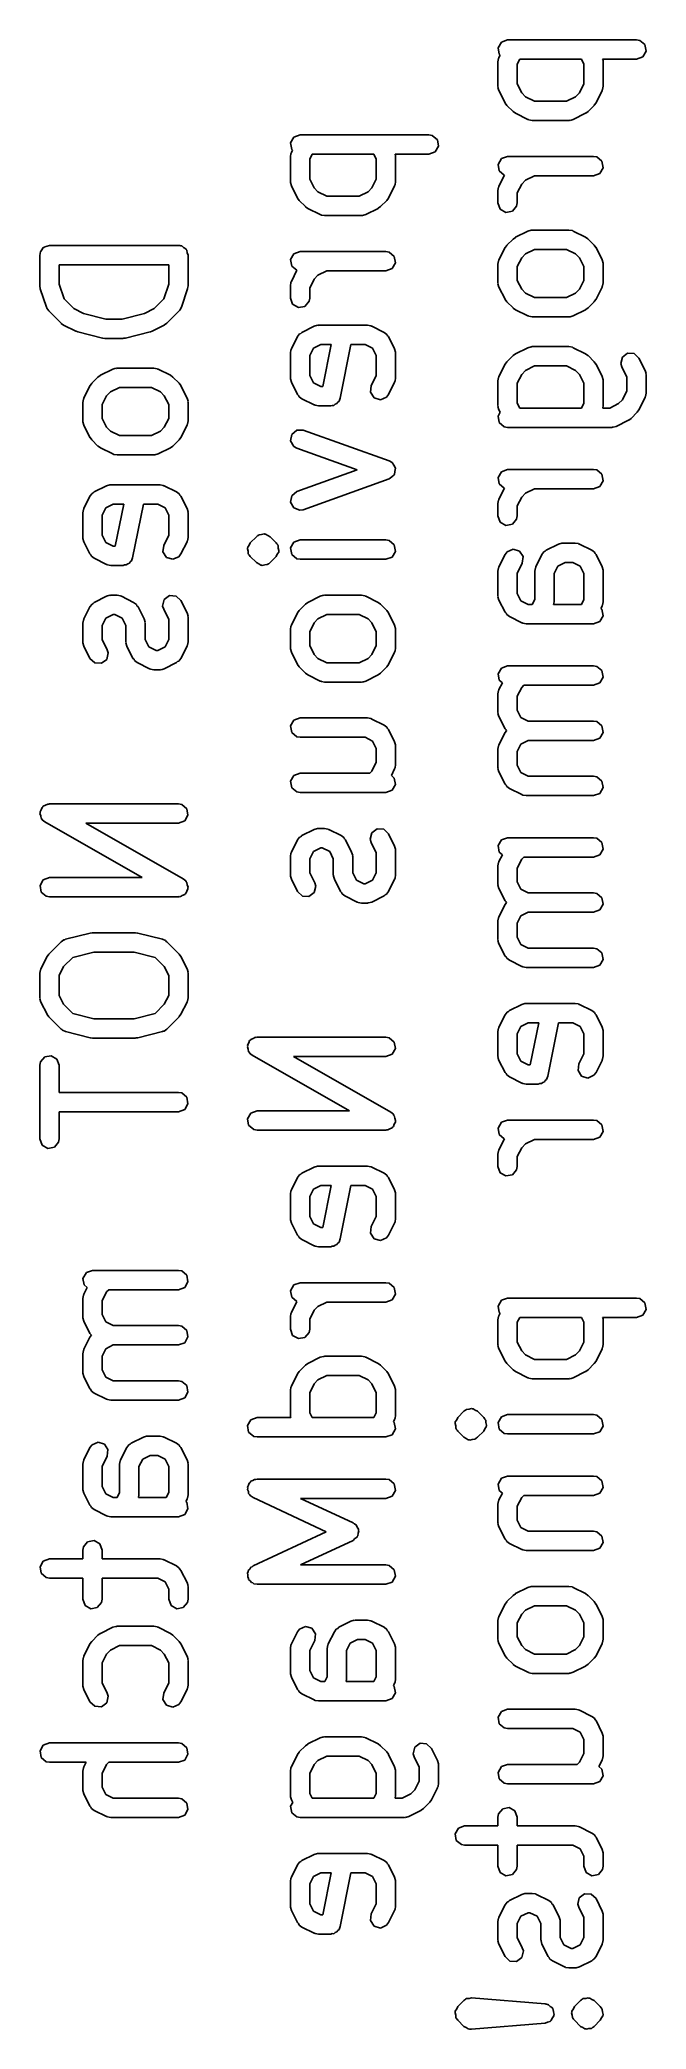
# Model space of a CAD drawing. Extents: x 105.3 to 133.3, y -109.9 to -92.3.
# Drawn here: x 105.27 to 109.97, y -107.74 to -92.31 of the extents above.
import ezdxf

# ---------------------------------------------------------------- set-up
doc = ezdxf.new("R2010")
doc.units = 0
doc.layers.add('BLACK', color=7, linetype='CONTINUOUS')

msp = doc.modelspace()

# ---------------------------------------------------------------- linework, layer by layer
at = {"layer": 'BLACK', "linetype": 'CONTINUOUS'}
for p, q in [((108.821, -92.4762), (108.825, -92.4505)), ((108.822, -92.3679), (108.848, -92.3235)), ((108.831, -92.4185), (108.822, -92.3679)), ((108.825, -92.4505), (108.828, -92.4471)), ((108.828, -92.4471), (108.829, -92.4426)), ((108.829, -92.4426), (108.838, -92.4243)), ((108.838, -92.4243), (108.831, -92.4185)), ((108.848, -92.3235), (108.896, -92.306)), ((108.896, -92.306), (109.896, -92.306)), ((109.896, -92.306), (109.921, -92.3105)), ((109.944, -92.4384), (109.896, -92.456)), ((109.921, -92.3105), (109.961, -92.3435)), ((109.97, -92.394), (109.944, -92.4384)), ((109.961, -92.3435), (109.97, -92.394)), ((108.821, -92.6667), (108.821, -92.4762)), ((108.99, -92.456), (108.971, -92.4939)), ((108.971, -92.4939), (108.971, -92.649)), ((109.468, -92.456), (108.99, -92.456)), ((109.487, -92.4939), (109.468, -92.456)), ((109.487, -92.649), (109.487, -92.4939)), ((109.896, -92.456), (109.633, -92.456)), ((109.633, -92.456), (109.637, -92.4676)), ((109.637, -92.4676), (109.636, -92.472)), ((109.636, -92.472), (109.637, -92.4762)), ((109.637, -92.4762), (109.637, -92.6667)), ((108.822, -92.6709), (108.821, -92.6667)), ((108.821, -92.6752), (108.822, -92.6709)), ((108.829, -92.7002), (108.821, -92.6752)), ((108.876, -92.7954), (108.829, -92.7002)), ((108.971, -92.649), (109.005, -92.7175)), ((109.005, -92.7175), (109.035, -92.7479)), ((109.035, -92.7479), (109.104, -92.7821)), ((109.354, -92.7821), (109.423, -92.7479)), ((109.423, -92.7479), (109.453, -92.7175)), ((109.453, -92.7175), (109.487, -92.649)), ((109.629, -92.7002), (109.582, -92.7954)), ((109.63, -92.6958), (109.629, -92.7002)), ((109.633, -92.6923), (109.63, -92.6958)), ((109.637, -92.6667), (109.633, -92.6923)), ((108.877, -92.7966), (108.876, -92.7954)), ((108.89, -92.8149), (108.877, -92.7966)), ((108.938, -92.8626), (108.89, -92.8149)), ((108.939, -92.8632), (108.938, -92.8626)), ((108.957, -92.8766), (108.939, -92.8632)), ((109.053, -92.9242), (108.957, -92.8766)), ((109.104, -92.7821), (109.354, -92.7821)), ((109.501, -92.8766), (109.405, -92.9242)), ((109.502, -92.8754), (109.501, -92.8766)), ((109.52, -92.8626), (109.502, -92.8754)), ((109.568, -92.8149), (109.52, -92.8626)), ((109.582, -92.7954), (109.568, -92.8135)), ((109.568, -92.8135), (109.568, -92.8149)), ((107.212, -93.106), (107.238, -93.0616)), ((107.238, -93.0616), (107.286, -93.044)), ((107.286, -93.044), (108.286, -93.044)), ((108.286, -93.044), (108.311, -93.0486)), ((108.311, -93.0486), (108.351, -93.0815)), ((109.057, -92.9247), (109.053, -92.9242)), ((109.061, -92.9276), (109.057, -92.9247)), ((109.086, -92.9321), (109.061, -92.9276)), ((109.372, -92.9321), (109.086, -92.9321)), ((109.376, -92.9306), (109.372, -92.9321)), ((109.38, -92.9316), (109.376, -92.9306)), ((109.405, -92.9242), (109.38, -92.9316)), ((107.211, -93.2143), (107.215, -93.1886)), ((107.211, -93.4048), (107.211, -93.2143)), ((107.221, -93.1565), (107.212, -93.106)), ((107.215, -93.1886), (107.218, -93.1852)), ((107.218, -93.1852), (107.219, -93.1807)), ((107.219, -93.1807), (107.228, -93.1624)), ((107.228, -93.1624), (107.221, -93.1565)), ((107.38, -93.194), (107.361, -93.232)), ((107.858, -93.194), (107.38, -93.194)), ((107.877, -93.232), (107.858, -93.194)), ((108.286, -93.194), (108.023, -93.194)), ((108.023, -93.194), (108.027, -93.2057)), ((108.027, -93.2057), (108.026, -93.2101)), ((108.026, -93.2101), (108.027, -93.2143)), ((108.027, -93.2143), (108.027, -93.4048)), ((108.334, -93.1765), (108.286, -93.194)), ((108.36, -93.1321), (108.334, -93.1765)), ((108.351, -93.0815), (108.36, -93.1321)), ((108.848, -93.2283), (108.896, -93.2107)), ((108.896, -93.2107), (109.562, -93.2107)), ((109.562, -93.2107), (109.588, -93.2152)), ((109.588, -93.2152), (109.627, -93.2482)), ((107.361, -93.232), (107.361, -93.3871)), ((107.877, -93.3871), (107.877, -93.232)), ((108.822, -93.2727), (108.848, -93.2283)), ((108.831, -93.3232), (108.822, -93.2727)), ((108.829, -93.4426), (108.872, -93.3565)), ((108.87, -93.3562), (108.831, -93.3232)), ((108.872, -93.3565), (108.87, -93.3562)), ((109.104, -93.3607), (109.035, -93.395)), ((109.562, -93.3607), (109.104, -93.3607)), ((109.611, -93.3432), (109.562, -93.3607)), ((109.636, -93.2987), (109.611, -93.3432)), ((109.627, -93.2482), (109.636, -93.2987)), ((107.212, -93.409), (107.211, -93.4048)), ((107.211, -93.4133), (107.212, -93.409)), ((107.219, -93.4383), (107.211, -93.4133)), ((107.266, -93.5335), (107.219, -93.4383)), ((107.267, -93.5347), (107.266, -93.5335)), ((107.28, -93.553), (107.267, -93.5347)), ((107.361, -93.3871), (107.395, -93.4556)), ((107.395, -93.4556), (107.425, -93.486)), ((107.425, -93.486), (107.494, -93.5202)), ((107.494, -93.5202), (107.744, -93.5202)), ((107.744, -93.5202), (107.813, -93.486)), ((107.813, -93.486), (107.843, -93.4556)), ((107.843, -93.4556), (107.877, -93.3871)), ((107.972, -93.5335), (107.958, -93.5516)), ((108.019, -93.4383), (107.972, -93.5335)), ((108.02, -93.4338), (108.019, -93.4383)), ((108.023, -93.4304), (108.02, -93.4338)), ((108.027, -93.4048), (108.023, -93.4304)), ((108.821, -93.4762), (108.825, -93.4505)), ((108.821, -93.5714), (108.821, -93.4762)), ((108.825, -93.4505), (108.828, -93.4471)), ((108.828, -93.4471), (108.829, -93.4426)), ((109.005, -93.4254), (108.971, -93.4939)), ((108.971, -93.4939), (108.971, -93.5714)), ((109.035, -93.395), (109.005, -93.4254)), ((107.328, -93.6007), (107.28, -93.553)), ((107.329, -93.6013), (107.328, -93.6007)), ((107.347, -93.6147), (107.329, -93.6013)), ((107.443, -93.6623), (107.347, -93.6147)), ((107.447, -93.6628), (107.443, -93.6623)), ((107.451, -93.6657), (107.447, -93.6628)), ((107.476, -93.6702), (107.451, -93.6657)), ((107.762, -93.6702), (107.476, -93.6702)), ((107.766, -93.6687), (107.762, -93.6702)), ((107.77, -93.6697), (107.766, -93.6687)), ((107.795, -93.6623), (107.77, -93.6697)), ((107.891, -93.6147), (107.795, -93.6623)), ((107.892, -93.6135), (107.891, -93.6147)), ((107.91, -93.6007), (107.892, -93.6135)), ((107.958, -93.553), (107.91, -93.6007)), ((107.958, -93.5516), (107.958, -93.553)), ((108.838, -93.6196), (108.821, -93.5714)), ((108.883, -93.6453), (108.838, -93.6196)), ((108.933, -93.6364), (108.883, -93.6453)), ((108.966, -93.5971), (108.933, -93.6364)), ((108.971, -93.5714), (108.966, -93.5971)), ((108.938, -93.8517), (108.956, -93.8389)), ((108.956, -93.8389), (108.957, -93.8377)), ((108.957, -93.8377), (109.053, -93.7901)), ((109.053, -93.7901), (109.078, -93.7826)), ((109.078, -93.7826), (109.082, -93.7837)), ((109.082, -93.7837), (109.086, -93.7821)), ((109.086, -93.7821), (109.372, -93.7821)), ((109.372, -93.7821), (109.398, -93.7867)), ((109.398, -93.7867), (109.401, -93.7895)), ((109.401, -93.7895), (109.405, -93.7901)), ((109.405, -93.7901), (109.501, -93.8377)), ((109.501, -93.8377), (109.519, -93.851)), ((105.267, -93.9762), (105.269, -93.9664)), ((105.267, -94.2143), (105.267, -93.9762)), ((105.269, -93.9632), (105.27, -93.9603)), ((105.269, -93.9664), (105.269, -93.9632)), ((105.27, -93.9603), (105.272, -93.9505)), ((105.272, -93.9505), (105.284, -93.9356)), ((105.284, -93.9356), (105.294, -93.9187)), ((105.294, -93.9187), (105.301, -93.9164)), ((105.301, -93.9164), (105.305, -93.9112)), ((105.305, -93.9112), (105.324, -93.9079)), ((105.324, -93.9079), (105.342, -93.9012)), ((105.342, -93.9012), (106.342, -93.9012)), ((106.342, -93.9012), (106.352, -93.9029)), ((106.352, -93.9029), (106.355, -93.9023)), ((106.355, -93.9023), (106.358, -93.904)), ((106.358, -93.904), (106.368, -93.9057)), ((106.368, -93.9057), (106.383, -93.9182)), ((106.383, -93.9182), (106.4, -93.928)), ((106.4, -93.928), (106.402, -93.9343)), ((106.402, -93.9343), (106.407, -93.9387)), ((106.407, -93.9387), (106.411, -93.9579)), ((106.411, -93.9579), (106.417, -93.9762)), ((106.417, -93.9762), (106.417, -94.2143)), ((107.212, -94.0108), (107.238, -93.9664)), ((107.238, -93.9664), (107.286, -93.9488)), ((107.286, -93.9488), (107.952, -93.9488)), ((107.952, -93.9488), (107.978, -93.9533)), ((107.978, -93.9533), (108.017, -93.9863)), ((108.017, -93.9863), (108.026, -94.0368)), ((108.829, -94.0141), (108.876, -93.9188)), ((108.876, -93.9188), (108.89, -93.9008)), ((108.89, -93.8993), (108.938, -93.8517)), ((108.89, -93.9008), (108.89, -93.8993)), ((109.005, -93.9968), (108.971, -94.0653)), ((109.035, -93.9664), (109.005, -93.9968)), ((109.104, -93.9321), (109.035, -93.9664)), ((109.354, -93.9321), (109.104, -93.9321)), ((109.423, -93.9664), (109.354, -93.9321)), ((109.453, -93.9968), (109.423, -93.9664)), ((109.487, -94.0653), (109.453, -93.9968)), ((109.519, -93.851), (109.52, -93.8517)), ((109.52, -93.8517), (109.568, -93.8993)), ((109.568, -93.8993), (109.581, -93.9177)), ((109.581, -93.9177), (109.582, -93.9188)), ((109.582, -93.9188), (109.629, -94.0141)), ((105.417, -94.0512), (105.417, -94.2021)), ((106.267, -94.0512), (105.417, -94.0512)), ((106.267, -94.2021), (106.267, -94.0512)), ((107.221, -94.0613), (107.212, -94.0108)), ((107.219, -94.1807), (107.262, -94.0946)), ((107.26, -94.0943), (107.221, -94.0613)), ((107.262, -94.0946), (107.26, -94.0943)), ((107.425, -94.1331), (107.395, -94.1635)), ((107.494, -94.0988), (107.425, -94.1331)), ((107.952, -94.0988), (107.494, -94.0988)), ((108.001, -94.0813), (107.952, -94.0988)), ((108.026, -94.0368), (108.001, -94.0813)), ((108.821, -94.0476), (108.825, -94.022)), ((108.821, -94.1905), (108.821, -94.0476)), ((108.825, -94.022), (108.828, -94.0185)), ((108.828, -94.0185), (108.829, -94.0141)), ((108.971, -94.0653), (108.971, -94.1728)), ((109.487, -94.1728), (109.487, -94.0653)), ((109.629, -94.0141), (109.637, -94.039)), ((109.637, -94.039), (109.636, -94.0434)), ((109.636, -94.0434), (109.637, -94.0476)), ((109.637, -94.0476), (109.637, -94.1905)), ((105.268, -94.2158), (105.267, -94.2143)), ((105.271, -94.238), (105.268, -94.2158)), ((105.319, -94.3809), (105.271, -94.238)), ((105.417, -94.2021), (105.456, -94.3166)), ((106.229, -94.3166), (106.267, -94.2021)), ((106.414, -94.238), (106.366, -94.3809)), ((106.417, -94.2143), (106.413, -94.2364)), ((106.413, -94.2364), (106.414, -94.238)), ((107.211, -94.2143), (107.215, -94.1886)), ((107.211, -94.3095), (107.211, -94.2143)), ((107.215, -94.1886), (107.218, -94.1852)), ((107.218, -94.1852), (107.219, -94.1807)), ((107.395, -94.1635), (107.361, -94.232)), ((107.361, -94.232), (107.361, -94.3095)), ((108.822, -94.1947), (108.821, -94.1905)), ((108.821, -94.199), (108.822, -94.1947)), ((108.829, -94.224), (108.821, -94.199)), ((108.876, -94.3193), (108.829, -94.224)), ((108.971, -94.1728), (109.005, -94.2413)), ((109.005, -94.2413), (109.035, -94.2717)), ((109.035, -94.2717), (109.104, -94.306)), ((109.104, -94.306), (109.354, -94.306)), ((109.354, -94.306), (109.423, -94.2717)), ((109.423, -94.2717), (109.453, -94.2413)), ((109.453, -94.2413), (109.487, -94.1728)), ((109.629, -94.224), (109.582, -94.3193)), ((109.63, -94.2196), (109.629, -94.224)), ((109.633, -94.2161), (109.63, -94.2196)), ((109.637, -94.1905), (109.633, -94.2161)), ((105.322, -94.3844), (105.319, -94.3809)), ((105.322, -94.3888), (105.322, -94.3844)), ((105.337, -94.4102), (105.322, -94.3888)), ((105.432, -94.5054), (105.337, -94.4102)), ((105.456, -94.3166), (105.53, -94.3907)), ((105.53, -94.3907), (105.607, -94.4292)), ((105.607, -94.4292), (105.78, -94.4726)), ((105.905, -94.4726), (106.078, -94.4292)), ((106.078, -94.4292), (106.155, -94.3907)), ((106.155, -94.3907), (106.229, -94.3166)), ((106.348, -94.4102), (106.253, -94.5054)), ((106.35, -94.4061), (106.348, -94.4102)), ((106.354, -94.4038), (106.35, -94.4061)), ((106.366, -94.3809), (106.354, -94.4038)), ((107.228, -94.3577), (107.211, -94.3095)), ((107.273, -94.3834), (107.228, -94.3577)), ((107.323, -94.3745), (107.273, -94.3834)), ((107.356, -94.3352), (107.323, -94.3745)), ((107.361, -94.3095), (107.356, -94.3352)), ((108.877, -94.3204), (108.876, -94.3193)), ((108.89, -94.3387), (108.877, -94.3204)), ((108.938, -94.3864), (108.89, -94.3387)), ((108.939, -94.3871), (108.938, -94.3864)), ((108.957, -94.4004), (108.939, -94.3871)), ((109.053, -94.448), (108.957, -94.4004)), ((109.057, -94.4485), (109.053, -94.448)), ((109.061, -94.4514), (109.057, -94.4485)), ((109.086, -94.456), (109.061, -94.4514)), ((109.372, -94.456), (109.086, -94.456)), ((109.376, -94.4544), (109.372, -94.456)), ((109.38, -94.4555), (109.376, -94.4544)), ((109.405, -94.448), (109.38, -94.4555)), ((109.501, -94.4004), (109.405, -94.448)), ((109.502, -94.3992), (109.501, -94.4004)), ((109.52, -94.3864), (109.502, -94.3992)), ((109.568, -94.3387), (109.52, -94.3864)), ((109.582, -94.3193), (109.568, -94.3373)), ((109.568, -94.3373), (109.568, -94.3387)), ((105.434, -94.5061), (105.432, -94.5054)), ((105.452, -94.5195), (105.434, -94.5061)), ((105.547, -94.5671), (105.452, -94.5195)), ((105.55, -94.5675), (105.547, -94.5671)), ((105.562, -94.5728), (105.55, -94.5675)), ((105.753, -94.6204), (105.562, -94.5728)), ((105.78, -94.4726), (105.905, -94.4726)), ((106.122, -94.5728), (105.932, -94.6204)), ((106.125, -94.5708), (106.122, -94.5728)), ((106.138, -94.5671), (106.125, -94.5708)), ((106.233, -94.5195), (106.138, -94.5671)), ((106.234, -94.5183), (106.233, -94.5195)), ((106.253, -94.5054), (106.234, -94.5183)), ((107.219, -94.7046), (107.266, -94.6093)), ((107.266, -94.6093), (107.282, -94.5884)), ((107.282, -94.5884), (107.292, -94.5839)), ((107.292, -94.5839), (107.3, -94.5758)), ((107.3, -94.5758), (107.395, -94.5282)), ((107.395, -94.5282), (107.42, -94.5207)), ((107.42, -94.5207), (107.424, -94.5218)), ((107.424, -94.5218), (107.429, -94.5202)), ((107.429, -94.5202), (107.81, -94.5202)), ((107.81, -94.5202), (107.835, -94.5248)), ((107.835, -94.5248), (107.839, -94.5276)), ((107.839, -94.5276), (107.843, -94.5282)), ((107.843, -94.5282), (107.938, -94.5758)), ((107.938, -94.5758), (107.959, -94.5913)), ((107.959, -94.5913), (107.964, -94.6016)), ((107.964, -94.6016), (107.972, -94.6093)), ((107.972, -94.6093), (108.019, -94.7046)), ((105.756, -94.62), (105.753, -94.6204)), ((105.771, -94.6226), (105.756, -94.62)), ((105.914, -94.6226), (105.771, -94.6226)), ((105.917, -94.6214), (105.914, -94.6226)), ((105.932, -94.6204), (105.917, -94.6214)), ((107.211, -94.7381), (107.215, -94.7124)), ((107.211, -94.9286), (107.211, -94.7381)), ((107.215, -94.7124), (107.218, -94.709)), ((107.218, -94.709), (107.219, -94.7046)), ((107.389, -94.6988), (107.361, -94.7558)), ((107.361, -94.7558), (107.361, -94.9109)), ((107.446, -94.6702), (107.389, -94.6988)), ((107.528, -94.6702), (107.446, -94.6702)), ((107.462, -94.9964), (107.528, -94.6702)), ((107.681, -94.6702), (107.597, -95.0861)), ((107.792, -94.6702), (107.681, -94.6702)), ((107.849, -94.6988), (107.792, -94.6702)), ((107.877, -94.7558), (107.849, -94.6988)), ((107.877, -94.9109), (107.877, -94.7558)), ((108.019, -94.7046), (108.027, -94.7295)), ((108.027, -94.7295), (108.026, -94.7339)), ((108.026, -94.7339), (108.027, -94.7381)), ((108.027, -94.7381), (108.027, -94.9286)), ((108.89, -94.8041), (108.938, -94.7565)), ((108.938, -94.7565), (108.956, -94.7436)), ((108.956, -94.7436), (108.957, -94.7424)), ((108.957, -94.7424), (109.053, -94.6948)), ((109.053, -94.6948), (109.078, -94.6874)), ((109.078, -94.6874), (109.082, -94.6884)), ((109.082, -94.6884), (109.086, -94.6869)), ((109.086, -94.6869), (109.372, -94.6869)), ((109.372, -94.6869), (109.398, -94.6914)), ((109.398, -94.6914), (109.401, -94.6943)), ((109.401, -94.6943), (109.405, -94.6948)), ((109.405, -94.6948), (109.501, -94.7424)), ((109.501, -94.7424), (109.519, -94.7558)), ((109.519, -94.7558), (109.52, -94.7565)), ((109.52, -94.7565), (109.568, -94.8041)), ((109.774, -94.8181), (109.786, -94.7682)), ((109.786, -94.7682), (109.827, -94.7376)), ((109.827, -94.7376), (109.878, -94.7407)), ((109.878, -94.7407), (109.915, -94.776)), ((105.67, -94.9708), (105.718, -94.9232)), ((105.718, -94.9232), (105.736, -94.9103)), ((105.736, -94.9103), (105.737, -94.9091)), ((105.737, -94.9091), (105.833, -94.8615)), ((105.833, -94.8615), (105.858, -94.8541)), ((105.858, -94.8541), (105.862, -94.8551)), ((105.862, -94.8551), (105.866, -94.8536)), ((105.866, -94.8536), (106.152, -94.8536)), ((106.152, -94.8536), (106.178, -94.8581)), ((106.178, -94.8581), (106.181, -94.861)), ((106.181, -94.861), (106.185, -94.8615)), ((106.185, -94.8615), (106.281, -94.9091)), ((106.281, -94.9091), (106.299, -94.9225)), ((106.299, -94.9225), (106.3, -94.9232)), ((106.3, -94.9232), (106.348, -94.9708)), ((107.361, -94.9109), (107.389, -94.9679)), ((107.838, -94.9903), (107.877, -94.9109)), ((108.825, -94.9267), (108.828, -94.9233)), ((108.828, -94.9233), (108.829, -94.9188)), ((108.829, -94.9188), (108.876, -94.8236)), ((108.876, -94.8236), (108.89, -94.8056)), ((108.89, -94.8056), (108.89, -94.8041)), ((109.005, -94.9016), (108.971, -94.9701)), ((109.035, -94.8712), (109.005, -94.9016)), ((109.104, -94.8369), (109.035, -94.8712)), ((109.354, -94.8369), (109.104, -94.8369)), ((109.423, -94.8712), (109.354, -94.8369)), ((109.453, -94.9016), (109.423, -94.8712)), ((109.487, -94.9701), (109.453, -94.9016)), ((109.568, -94.8041), (109.581, -94.8225)), ((109.581, -94.8225), (109.582, -94.8236)), ((109.582, -94.8236), (109.629, -94.9188)), ((109.629, -94.9188), (109.637, -94.9438)), ((109.781, -94.8431), (109.774, -94.8181)), ((109.821, -94.9225), (109.781, -94.8431)), ((109.821, -95.0299), (109.821, -94.9225)), ((109.915, -94.776), (109.963, -94.8712)), ((109.963, -94.8712), (109.97, -94.8962)), ((109.97, -94.8962), (109.969, -94.9005)), ((109.969, -94.9005), (109.971, -94.9048)), ((109.971, -94.9048), (109.971, -95.0476)), ((105.609, -95.0855), (105.656, -94.9903)), ((105.656, -94.9903), (105.67, -94.9723)), ((105.67, -94.9723), (105.67, -94.9708)), ((105.785, -95.0682), (105.751, -95.1368)), ((105.815, -95.0378), (105.785, -95.0682)), ((105.884, -95.0036), (105.815, -95.0378)), ((106.134, -95.0036), (105.884, -95.0036)), ((106.203, -95.0378), (106.134, -95.0036)), ((106.233, -95.0682), (106.203, -95.0378)), ((106.267, -95.1368), (106.233, -95.0682)), ((106.348, -94.9708), (106.361, -94.9891)), ((106.361, -94.9891), (106.362, -94.9903)), ((106.362, -94.9903), (106.409, -95.0855)), ((107.212, -94.9328), (107.211, -94.9286)), ((107.211, -94.9371), (107.212, -94.9328)), ((107.219, -94.9621), (107.211, -94.9371)), ((107.266, -95.0573), (107.219, -94.9621)), ((107.274, -95.0651), (107.266, -95.0573)), ((107.279, -95.0754), (107.274, -95.0651)), ((107.3, -95.0909), (107.279, -95.0754)), ((107.389, -94.9679), (107.446, -94.9964)), ((107.446, -94.9964), (107.462, -94.9964)), ((107.832, -95.0412), (107.838, -94.9903)), ((107.86, -95.084), (107.832, -95.0412)), ((107.956, -95.0783), (107.909, -95.0987)), ((107.972, -95.0573), (107.956, -95.0783)), ((108.019, -94.9621), (107.972, -95.0573)), ((108.02, -94.9577), (108.019, -94.9621)), ((108.023, -94.9542), (108.02, -94.9577)), ((108.027, -94.9286), (108.023, -94.9542)), ((108.821, -94.9524), (108.825, -94.9267)), ((108.821, -95.1429), (108.821, -94.9524)), ((108.971, -94.9701), (108.971, -95.1252)), ((109.487, -95.1252), (109.487, -94.9701)), ((109.637, -94.9438), (109.636, -94.9482)), ((109.636, -94.9482), (109.637, -94.9524)), ((109.637, -94.9524), (109.637, -95.1429)), ((109.786, -95.0984), (109.821, -95.0299)), ((109.966, -95.0733), (109.963, -95.0767)), ((109.963, -95.0767), (109.963, -95.0812)), ((109.971, -95.0476), (109.966, -95.0733)), ((105.601, -95.119), (105.605, -95.0934)), ((105.601, -95.2619), (105.601, -95.119)), ((105.605, -95.0934), (105.608, -95.09)), ((105.608, -95.09), (105.609, -95.0855)), ((105.751, -95.1368), (105.751, -95.2442)), ((106.267, -95.2442), (106.267, -95.1368)), ((106.409, -95.0855), (106.417, -95.1105)), ((106.417, -95.1105), (106.416, -95.1148)), ((106.416, -95.1148), (106.417, -95.119)), ((106.417, -95.119), (106.417, -95.2619)), ((107.395, -95.1385), (107.3, -95.0909)), ((107.399, -95.139), (107.395, -95.1385)), ((107.403, -95.1419), (107.399, -95.139)), ((107.429, -95.1464), (107.403, -95.1419)), ((107.524, -95.1464), (107.429, -95.1464)), ((107.535, -95.1422), (107.524, -95.1464)), ((107.548, -95.1425), (107.535, -95.1422)), ((107.559, -95.1337), (107.548, -95.1425)), ((107.572, -95.1289), (107.559, -95.1337)), ((107.578, -95.1182), (107.572, -95.1289)), ((107.588, -95.1104), (107.578, -95.1182)), ((107.597, -95.0861), (107.588, -95.1104)), ((107.909, -95.0987), (107.86, -95.084)), ((108.822, -95.1471), (108.821, -95.1429)), ((108.821, -95.1514), (108.822, -95.1471)), ((108.829, -95.1764), (108.821, -95.1514)), ((108.822, -95.2251), (108.839, -95.1962)), ((108.831, -95.2756), (108.822, -95.2251)), ((108.839, -95.1962), (108.829, -95.1764)), ((108.971, -95.1252), (108.99, -95.1631)), ((108.99, -95.1631), (109.468, -95.1631)), ((109.468, -95.1631), (109.487, -95.1252)), ((109.637, -95.1429), (109.634, -95.1631)), ((109.634, -95.1631), (109.688, -95.1631)), ((109.688, -95.1631), (109.756, -95.1288)), ((109.756, -95.1288), (109.786, -95.0984)), ((109.901, -95.1959), (109.854, -95.2435)), ((109.902, -95.1944), (109.901, -95.1959)), ((109.915, -95.1764), (109.902, -95.1944)), ((109.963, -95.0812), (109.915, -95.1764)), ((105.602, -95.2661), (105.601, -95.2619)), ((105.601, -95.2705), (105.602, -95.2661)), ((105.609, -95.2954), (105.601, -95.2705)), ((105.656, -95.3907), (105.609, -95.2954)), ((105.751, -95.2442), (105.785, -95.3127)), ((105.785, -95.3127), (105.815, -95.3431)), ((105.815, -95.3431), (105.884, -95.3774)), ((105.884, -95.3774), (106.134, -95.3774)), ((106.134, -95.3774), (106.203, -95.3431)), ((106.203, -95.3431), (106.233, -95.3127)), ((106.233, -95.3127), (106.267, -95.2442)), ((106.409, -95.2954), (106.362, -95.3907)), ((106.41, -95.291), (106.409, -95.2954)), ((106.413, -95.2876), (106.41, -95.291)), ((106.417, -95.2619), (106.413, -95.2876)), ((107.212, -95.4182), (107.221, -95.3677)), ((107.221, -95.3677), (107.26, -95.3344)), ((107.26, -95.3344), (107.311, -95.3341)), ((107.311, -95.3341), (107.978, -95.5722)), ((108.87, -95.3086), (108.831, -95.2756)), ((108.896, -95.3131), (108.87, -95.3086)), ((109.705, -95.3131), (108.896, -95.3131)), ((109.709, -95.3116), (109.705, -95.3131)), ((109.714, -95.3126), (109.709, -95.3116)), ((109.739, -95.3052), (109.714, -95.3126)), ((109.834, -95.2576), (109.739, -95.3052)), ((109.835, -95.2564), (109.834, -95.2576)), ((109.854, -95.2435), (109.835, -95.2564)), ((105.657, -95.3918), (105.656, -95.3907)), ((105.67, -95.4102), (105.657, -95.3918)), ((105.718, -95.4578), (105.67, -95.4102)), ((105.719, -95.4585), (105.718, -95.4578)), ((105.737, -95.4718), (105.719, -95.4585)), ((105.833, -95.5195), (105.737, -95.4718)), ((105.837, -95.52), (105.833, -95.5195)), ((105.841, -95.5229), (105.837, -95.52)), ((105.866, -95.5274), (105.841, -95.5229)), ((106.152, -95.5274), (105.866, -95.5274)), ((106.156, -95.5258), (106.152, -95.5274)), ((106.16, -95.5269), (106.156, -95.5258)), ((106.185, -95.5195), (106.16, -95.5269)), ((106.281, -95.4718), (106.185, -95.5195)), ((106.282, -95.4707), (106.281, -95.4718)), ((106.3, -95.4578), (106.282, -95.4707)), ((106.348, -95.4102), (106.3, -95.4578)), ((106.362, -95.3907), (106.348, -95.4087)), ((106.348, -95.4087), (106.348, -95.4102)), ((107.238, -95.4625), (107.212, -95.4182)), ((107.26, -95.4754), (107.238, -95.4625)), ((107.729, -95.6429), (107.26, -95.4754)), ((107.26, -95.8103), (107.729, -95.6429)), ((107.978, -95.5722), (108, -95.5851)), ((107.998, -95.6968), (107.978, -95.7132)), ((108.017, -95.6807), (107.998, -95.6968)), ((108, -95.5851), (108, -95.5855)), ((108, -95.5855), (108.001, -95.5857)), ((108.001, -95.5857), (108.013, -95.6076)), ((108.013, -95.6076), (108.026, -95.6294)), ((108.018, -95.68), (108.017, -95.6803)), ((108.017, -95.6803), (108.017, -95.6807)), ((108.022, -95.655), (108.018, -95.68)), ((108.026, -95.6303), (108.022, -95.655)), ((108.026, -95.6294), (108.026, -95.6299)), ((108.026, -95.6299), (108.026, -95.6303)), ((108.822, -95.7013), (108.848, -95.6568)), ((108.848, -95.6568), (108.896, -95.6393)), ((108.896, -95.6393), (109.562, -95.6393)), ((109.562, -95.6393), (109.588, -95.6438)), ((109.588, -95.6438), (109.627, -95.6768)), ((109.627, -95.6768), (109.636, -95.7273)), ((105.609, -95.9426), (105.656, -95.8474)), ((105.656, -95.8474), (105.672, -95.8265)), ((105.672, -95.8265), (105.682, -95.822)), ((105.682, -95.822), (105.69, -95.8139)), ((105.69, -95.8139), (105.785, -95.7663)), ((105.785, -95.7663), (105.81, -95.7588)), ((105.81, -95.7588), (105.814, -95.7599)), ((105.814, -95.7599), (105.819, -95.7583)), ((105.819, -95.7583), (106.2, -95.7583)), ((106.2, -95.7583), (106.225, -95.7629)), ((106.225, -95.7629), (106.229, -95.7657)), ((106.229, -95.7657), (106.233, -95.7663)), ((106.233, -95.7663), (106.328, -95.8139)), ((106.328, -95.8139), (106.349, -95.8294)), ((106.349, -95.8294), (106.354, -95.8397)), ((106.354, -95.8397), (106.362, -95.8474)), ((106.362, -95.8474), (106.409, -95.9426)), ((107.212, -95.8935), (107.221, -95.8431)), ((107.221, -95.8431), (107.26, -95.8103)), ((107.978, -95.7135), (107.311, -95.9516)), ((107.978, -95.7132), (107.978, -95.7132)), ((107.978, -95.7132), (107.978, -95.7135)), ((108.831, -95.7518), (108.822, -95.7013)), ((108.829, -95.8712), (108.872, -95.7851)), ((108.87, -95.7848), (108.831, -95.7518)), ((108.872, -95.7851), (108.87, -95.7848)), ((109.035, -95.8235), (109.005, -95.8539)), ((109.104, -95.7893), (109.035, -95.8235)), ((109.562, -95.7893), (109.104, -95.7893)), ((109.611, -95.7717), (109.562, -95.7893)), ((109.636, -95.7273), (109.611, -95.7717)), ((105.601, -95.9762), (105.605, -95.9505)), ((105.601, -96.1667), (105.601, -95.9762)), ((105.605, -95.9505), (105.608, -95.9471)), ((105.608, -95.9471), (105.609, -95.9426)), ((105.779, -95.9369), (105.751, -95.9939)), ((105.751, -95.9939), (105.751, -96.149)), ((105.836, -95.9083), (105.779, -95.9369)), ((105.918, -95.9083), (105.836, -95.9083)), ((105.852, -96.2345), (105.918, -95.9083)), ((106.071, -95.9083), (105.987, -96.3242)), ((106.182, -95.9083), (106.071, -95.9083)), ((106.239, -95.9369), (106.182, -95.9083)), ((106.267, -95.9939), (106.239, -95.9369)), ((106.267, -96.149), (106.267, -95.9939)), ((106.409, -95.9426), (106.417, -95.9676)), ((106.417, -95.9676), (106.416, -95.972)), ((106.416, -95.972), (106.417, -95.9762)), ((106.417, -95.9762), (106.417, -96.1667)), ((107.237, -95.9381), (107.212, -95.8935)), ((107.285, -95.956), (107.237, -95.9381)), ((107.311, -95.9516), (107.285, -95.956)), ((108.821, -95.9048), (108.825, -95.8791)), ((108.821, -96), (108.821, -95.9048)), ((108.838, -96.0482), (108.821, -96)), ((108.825, -95.8791), (108.828, -95.8757)), ((108.828, -95.8757), (108.829, -95.8712)), ((108.971, -96), (108.966, -96.0257)), ((109.005, -95.8539), (108.971, -95.9225)), ((108.971, -95.9225), (108.971, -96)), ((105.751, -96.149), (105.779, -96.206)), ((106.228, -96.2284), (106.267, -96.149)), ((106.947, -96.1613), (106.955, -96.1556)), ((106.955, -96.1556), (106.957, -96.1528)), ((106.957, -96.1528), (106.96, -96.152)), ((106.96, -96.152), (106.968, -96.1463)), ((106.968, -96.1463), (106.988, -96.1446)), ((106.988, -96.1446), (107.007, -96.1396)), ((107.007, -96.1396), (107.013, -96.1424)), ((107.013, -96.1424), (107.019, -96.1418)), ((107.019, -96.1418), (107.035, -96.153)), ((107.035, -96.153), (107.053, -96.1613)), ((108.883, -96.0739), (108.838, -96.0482)), ((108.933, -96.065), (108.883, -96.0739)), ((108.966, -96.0257), (108.933, -96.065)), ((105.602, -96.1709), (105.601, -96.1667)), ((105.601, -96.1752), (105.602, -96.1709)), ((105.609, -96.2002), (105.601, -96.1752)), ((105.656, -96.2954), (105.609, -96.2002)), ((105.664, -96.3032), (105.656, -96.2954)), ((105.669, -96.3135), (105.664, -96.3032)), ((105.69, -96.329), (105.669, -96.3135)), ((105.779, -96.206), (105.836, -96.2345)), ((105.836, -96.2345), (105.852, -96.2345)), ((106.222, -96.2793), (106.228, -96.2284)), ((106.25, -96.3221), (106.222, -96.2793)), ((106.362, -96.2954), (106.346, -96.3164)), ((106.409, -96.2002), (106.362, -96.2954)), ((106.41, -96.1958), (106.409, -96.2002)), ((106.413, -96.1923), (106.41, -96.1958)), ((106.417, -96.1667), (106.413, -96.1923)), ((106.878, -96.2554), (106.879, -96.2523)), ((106.883, -96.2742), (106.878, -96.2554)), ((106.879, -96.2489), (106.88, -96.2459)), ((106.879, -96.2523), (106.879, -96.2489)), ((106.88, -96.2425), (106.891, -96.2265)), ((106.88, -96.2459), (106.88, -96.2425)), ((106.884, -96.2936), (106.883, -96.2742)), ((106.887, -96.2974), (106.884, -96.2936)), ((106.887, -96.2994), (106.887, -96.2974)), ((106.89, -96.3015), (106.887, -96.2994)), ((106.89, -96.3017), (106.89, -96.3015)), ((106.891, -96.3049), (106.89, -96.3017)), ((106.891, -96.2265), (106.899, -96.2089)), ((106.894, -96.3068), (106.891, -96.3049)), ((106.899, -96.3149), (106.894, -96.3068)), ((106.899, -96.2089), (106.947, -96.1613)), ((107.053, -96.1613), (107.101, -96.2089)), ((107.101, -96.2089), (107.106, -96.217)), ((107.109, -96.2973), (107.101, -96.3149)), ((107.106, -96.217), (107.109, -96.2189)), ((107.109, -96.2189), (107.11, -96.2221)), ((107.12, -96.2813), (107.109, -96.2973)), ((107.11, -96.2221), (107.11, -96.2223)), ((107.11, -96.2223), (107.113, -96.2244)), ((107.113, -96.2244), (107.113, -96.2264)), ((107.113, -96.2264), (107.116, -96.2302)), ((107.116, -96.2302), (107.117, -96.2496)), ((107.117, -96.2496), (107.122, -96.2684)), ((107.121, -96.2749), (107.12, -96.2779)), ((107.12, -96.2779), (107.12, -96.2813)), ((107.122, -96.2684), (107.121, -96.2715)), ((107.121, -96.2715), (107.121, -96.2749)), ((107.212, -96.2489), (107.238, -96.2045)), ((107.221, -96.2994), (107.212, -96.2489)), ((107.26, -96.3324), (107.221, -96.2994)), ((107.238, -96.2045), (107.286, -96.1869)), ((107.286, -96.1869), (107.952, -96.1869)), ((107.952, -96.1869), (107.978, -96.1914)), ((107.978, -96.1914), (108.017, -96.2244)), ((108.026, -96.2749), (108.001, -96.3194)), ((108.017, -96.2244), (108.026, -96.2749)), ((108.829, -96.395), (108.876, -96.2998)), ((108.876, -96.2998), (108.892, -96.2789)), ((108.892, -96.2789), (108.939, -96.2585)), ((108.939, -96.2585), (108.988, -96.2731)), ((108.988, -96.2731), (109.016, -96.3159)), ((109.114, -96.395), (109.162, -96.2998)), ((109.162, -96.2998), (109.177, -96.2789)), ((109.177, -96.2789), (109.188, -96.2744)), ((109.188, -96.2744), (109.196, -96.2663)), ((109.196, -96.2663), (109.291, -96.2186)), ((109.291, -96.2186), (109.316, -96.2112)), ((109.316, -96.2112), (109.32, -96.2122)), ((109.32, -96.2122), (109.324, -96.2107)), ((109.324, -96.2107), (109.42, -96.2107)), ((109.42, -96.2107), (109.445, -96.2152)), ((109.445, -96.2152), (109.449, -96.2181)), ((109.449, -96.2181), (109.453, -96.2186)), ((109.453, -96.2186), (109.548, -96.2663)), ((109.548, -96.2663), (109.569, -96.2818)), ((109.569, -96.2818), (109.574, -96.2921)), ((109.574, -96.2921), (109.582, -96.2998)), ((109.582, -96.2998), (109.629, -96.395)), ((105.785, -96.3766), (105.69, -96.329)), ((105.789, -96.3771), (105.785, -96.3766)), ((105.793, -96.38), (105.789, -96.3771)), ((105.819, -96.3845), (105.793, -96.38)), ((105.914, -96.3845), (105.819, -96.3845)), ((105.925, -96.3803), (105.914, -96.3845)), ((105.938, -96.3806), (105.925, -96.3803)), ((105.949, -96.3718), (105.938, -96.3806)), ((105.962, -96.367), (105.949, -96.3718)), ((105.968, -96.3562), (105.962, -96.367)), ((105.978, -96.3485), (105.968, -96.3562)), ((105.987, -96.3242), (105.978, -96.3485)), ((106.299, -96.3368), (106.25, -96.3221)), ((106.346, -96.3164), (106.299, -96.3368)), ((106.947, -96.3626), (106.899, -96.3149)), ((106.965, -96.3708), (106.947, -96.3626)), ((106.981, -96.382), (106.965, -96.3708)), ((106.987, -96.3814), (106.981, -96.382)), ((106.993, -96.3842), (106.987, -96.3814)), ((107.012, -96.3792), (106.993, -96.3842)), ((107.032, -96.3775), (107.012, -96.3792)), ((107.04, -96.3718), (107.032, -96.3775)), ((107.043, -96.371), (107.04, -96.3718)), ((107.045, -96.3682), (107.043, -96.371)), ((107.053, -96.3626), (107.045, -96.3682)), ((107.101, -96.3149), (107.053, -96.3626)), ((107.286, -96.3369), (107.26, -96.3324)), ((107.952, -96.3369), (107.286, -96.3369)), ((108.001, -96.3194), (107.952, -96.3369)), ((108.821, -96.4286), (108.825, -96.4029)), ((108.821, -96.619), (108.821, -96.4286)), ((108.825, -96.4029), (108.828, -96.3995)), ((108.828, -96.3995), (108.829, -96.395)), ((109.01, -96.3669), (108.971, -96.4463)), ((108.971, -96.4463), (108.971, -96.6013)), ((109.016, -96.3159), (109.01, -96.3669)), ((109.106, -96.4286), (109.111, -96.4029)), ((109.106, -96.649), (109.106, -96.4286)), ((109.111, -96.4029), (109.114, -96.3995)), ((109.114, -96.3995), (109.114, -96.395)), ((109.285, -96.3892), (109.256, -96.4463)), ((109.256, -96.4463), (109.256, -96.6667)), ((109.342, -96.3607), (109.285, -96.3892)), ((109.402, -96.3607), (109.342, -96.3607)), ((109.459, -96.3892), (109.402, -96.3607)), ((109.487, -96.4463), (109.459, -96.3892)), ((109.487, -96.649), (109.487, -96.4463)), ((109.629, -96.395), (109.637, -96.42)), ((109.637, -96.42), (109.636, -96.4244)), ((109.636, -96.4244), (109.637, -96.4286)), ((109.637, -96.4286), (109.637, -96.6667)), ((105.785, -96.6234), (105.81, -96.616)), ((105.81, -96.616), (105.814, -96.617)), ((105.814, -96.617), (105.819, -96.6155)), ((105.819, -96.6155), (105.866, -96.6155)), ((105.866, -96.6155), (105.892, -96.62)), ((105.892, -96.62), (105.895, -96.6229)), ((105.895, -96.6229), (105.9, -96.6234)), ((106.232, -96.6492), (106.273, -96.6186)), ((106.273, -96.6186), (106.325, -96.6217)), ((106.325, -96.6217), (106.362, -96.6569)), ((107.443, -96.6234), (107.468, -96.616)), ((107.468, -96.616), (107.472, -96.617)), ((107.472, -96.617), (107.476, -96.6155)), ((107.476, -96.6155), (107.762, -96.6155)), ((107.762, -96.6155), (107.788, -96.62)), ((107.788, -96.62), (107.791, -96.6229)), ((107.791, -96.6229), (107.795, -96.6234)), ((108.822, -96.6233), (108.821, -96.619)), ((108.971, -96.6013), (108.999, -96.6584)), ((105.609, -96.7998), (105.656, -96.7046)), ((105.656, -96.7046), (105.672, -96.6836)), ((105.672, -96.6836), (105.682, -96.6792)), ((105.682, -96.6792), (105.69, -96.671)), ((105.69, -96.671), (105.785, -96.6234)), ((105.836, -96.7655), (105.779, -96.794)), ((105.848, -96.7655), (105.836, -96.7655)), ((105.906, -96.794), (105.848, -96.7655)), ((105.9, -96.6234), (105.995, -96.671)), ((105.995, -96.671), (106.016, -96.6865)), ((106.016, -96.6865), (106.02, -96.6968)), ((106.02, -96.6968), (106.029, -96.7046)), ((106.029, -96.7046), (106.076, -96.7998)), ((106.22, -96.699), (106.232, -96.6492)), ((106.228, -96.724), (106.22, -96.699)), ((106.267, -96.8034), (106.228, -96.724)), ((106.362, -96.6569), (106.409, -96.7522)), ((106.409, -96.7522), (106.417, -96.7771)), ((106.417, -96.7771), (106.416, -96.7815)), ((107.219, -96.8474), (107.266, -96.7522)), ((107.266, -96.7522), (107.28, -96.7342)), ((107.28, -96.7327), (107.328, -96.6851)), ((107.28, -96.7342), (107.28, -96.7327)), ((107.328, -96.6851), (107.346, -96.6722)), ((107.346, -96.6722), (107.347, -96.671)), ((107.347, -96.671), (107.443, -96.6234)), ((107.494, -96.7655), (107.425, -96.7997)), ((107.744, -96.7655), (107.494, -96.7655)), ((107.813, -96.7997), (107.744, -96.7655)), ((107.795, -96.6234), (107.891, -96.671)), ((107.891, -96.671), (107.909, -96.6844)), ((107.909, -96.6844), (107.91, -96.6851)), ((107.91, -96.6851), (107.958, -96.7327)), ((107.958, -96.7327), (107.971, -96.751)), ((107.971, -96.751), (107.972, -96.7522)), ((107.972, -96.7522), (108.019, -96.8474)), ((108.821, -96.6276), (108.822, -96.6233)), ((108.829, -96.6526), (108.821, -96.6276)), ((108.876, -96.7478), (108.829, -96.6526)), ((108.884, -96.7555), (108.876, -96.7478)), ((108.889, -96.7659), (108.884, -96.7555)), ((108.91, -96.7814), (108.889, -96.7659)), ((108.999, -96.6584), (109.056, -96.6869)), ((109.056, -96.6869), (109.087, -96.6869)), ((109.087, -96.6869), (109.106, -96.649)), ((109.256, -96.6667), (109.253, -96.6869)), ((109.253, -96.6869), (109.468, -96.6869)), ((109.468, -96.6869), (109.487, -96.649)), ((109.636, -96.7749), (109.611, -96.8194)), ((109.629, -96.7002), (109.62, -96.7185)), ((109.62, -96.7185), (109.627, -96.7244)), ((109.627, -96.7244), (109.636, -96.7749)), ((109.63, -96.6958), (109.629, -96.7002)), ((109.633, -96.6923), (109.63, -96.6958)), ((109.637, -96.6667), (109.633, -96.6923)), ((105.601, -96.8333), (105.605, -96.8077)), ((105.601, -96.9762), (105.601, -96.8333)), ((105.605, -96.8077), (105.608, -96.8042)), ((105.608, -96.8042), (105.609, -96.7998)), ((105.779, -96.794), (105.751, -96.851)), ((105.751, -96.851), (105.751, -96.9585)), ((105.934, -96.851), (105.906, -96.794)), ((105.934, -96.9762), (105.934, -96.851)), ((106.076, -96.7998), (106.084, -96.8248)), ((106.084, -96.8248), (106.083, -96.8291)), ((106.083, -96.8291), (106.084, -96.8333)), ((106.084, -96.8333), (106.084, -96.9585)), ((106.267, -96.9585), (106.267, -96.8034)), ((106.416, -96.7815), (106.417, -96.7857)), ((106.417, -96.7857), (106.417, -96.9762)), ((107.211, -96.881), (107.215, -96.8553)), ((107.211, -97.0238), (107.211, -96.881)), ((107.215, -96.8553), (107.218, -96.8519)), ((107.218, -96.8519), (107.219, -96.8474)), ((107.395, -96.8301), (107.361, -96.8987)), ((107.361, -96.8987), (107.361, -97.0061)), ((107.425, -96.7997), (107.395, -96.8301)), ((107.843, -96.8301), (107.813, -96.7997)), ((107.877, -96.8987), (107.843, -96.8301)), ((107.877, -97.0061), (107.877, -96.8987)), ((108.019, -96.8474), (108.027, -96.8724)), ((108.027, -96.8724), (108.026, -96.8767)), ((108.026, -96.8767), (108.027, -96.881)), ((108.027, -96.881), (108.027, -97.0238)), ((109.005, -96.829), (108.91, -96.7814)), ((109.009, -96.8295), (109.005, -96.829)), ((109.013, -96.8324), (109.009, -96.8295)), ((109.039, -96.8369), (109.013, -96.8324)), ((109.562, -96.8369), (109.039, -96.8369)), ((109.611, -96.8194), (109.562, -96.8369)), ((105.602, -96.9804), (105.601, -96.9762)), ((105.601, -96.9848), (105.602, -96.9804)), ((105.609, -97.0097), (105.601, -96.9848)), ((105.656, -97.105), (105.609, -97.0097)), ((105.751, -96.9585), (105.79, -97.0379)), ((105.798, -97.0629), (105.786, -97.1128)), ((105.79, -97.0379), (105.798, -97.0629)), ((105.936, -96.9804), (105.934, -96.9762)), ((105.935, -96.9848), (105.936, -96.9804)), ((105.942, -97.0097), (105.935, -96.9848)), ((105.99, -97.105), (105.942, -97.0097)), ((106.084, -96.9585), (106.113, -97.0155)), ((106.113, -97.0155), (106.17, -97.044)), ((106.17, -97.044), (106.182, -97.044)), ((106.182, -97.044), (106.239, -97.0155)), ((106.239, -97.0155), (106.267, -96.9585)), ((106.409, -97.0097), (106.362, -97.105)), ((106.41, -97.0053), (106.409, -97.0097)), ((106.413, -97.0018), (106.41, -97.0053)), ((106.417, -96.9762), (106.413, -97.0018)), ((107.212, -97.028), (107.211, -97.0238)), ((107.211, -97.0324), (107.212, -97.028)), ((107.219, -97.0573), (107.211, -97.0324)), ((107.266, -97.1526), (107.219, -97.0573)), ((107.361, -97.0061), (107.395, -97.0746)), ((107.395, -97.0746), (107.425, -97.105)), ((107.813, -97.105), (107.843, -97.0746)), ((107.843, -97.0746), (107.877, -97.0061)), ((108.019, -97.0573), (107.972, -97.1526)), ((108.02, -97.0529), (108.019, -97.0573)), ((108.023, -97.0495), (108.02, -97.0529)), ((108.027, -97.0238), (108.023, -97.0495)), ((105.694, -97.1402), (105.656, -97.105)), ((105.745, -97.1433), (105.694, -97.1402)), ((105.786, -97.1128), (105.745, -97.1433)), ((105.998, -97.1127), (105.99, -97.105)), ((106.002, -97.123), (105.998, -97.1127)), ((106.023, -97.1385), (106.002, -97.123)), ((106.118, -97.1861), (106.023, -97.1385)), ((106.123, -97.1866), (106.118, -97.1861)), ((106.126, -97.1895), (106.123, -97.1866)), ((106.152, -97.194), (106.126, -97.1895)), ((106.2, -97.194), (106.152, -97.194)), ((106.204, -97.1925), (106.2, -97.194)), ((106.208, -97.1936), (106.204, -97.1925)), ((106.233, -97.1861), (106.208, -97.1936)), ((106.328, -97.1385), (106.233, -97.1861)), ((106.336, -97.1304), (106.328, -97.1385)), ((106.346, -97.1259), (106.336, -97.1304)), ((106.362, -97.105), (106.346, -97.1259)), ((107.267, -97.1537), (107.266, -97.1526)), ((107.28, -97.1721), (107.267, -97.1537)), ((107.328, -97.2197), (107.28, -97.1721)), ((107.329, -97.2204), (107.328, -97.2197)), ((107.347, -97.2337), (107.329, -97.2204)), ((107.443, -97.2814), (107.347, -97.2337)), ((107.425, -97.105), (107.494, -97.1393)), ((107.494, -97.1393), (107.744, -97.1393)), ((107.744, -97.1393), (107.813, -97.105)), ((107.891, -97.2337), (107.795, -97.2814)), ((107.892, -97.2326), (107.891, -97.2337)), ((107.91, -97.2197), (107.892, -97.2326)), ((107.958, -97.1721), (107.91, -97.2197)), ((107.972, -97.1526), (107.958, -97.1706)), ((107.958, -97.1706), (107.958, -97.1721)), ((108.822, -97.2251), (108.848, -97.1806)), ((108.831, -97.2756), (108.822, -97.2251)), ((108.848, -97.1806), (108.896, -97.1631)), ((108.896, -97.1631), (109.562, -97.1631)), ((109.562, -97.1631), (109.588, -97.1676)), ((109.588, -97.1676), (109.627, -97.2006)), ((109.627, -97.2006), (109.636, -97.2511)), ((107.447, -97.2819), (107.443, -97.2814)), ((107.451, -97.2848), (107.447, -97.2819)), ((107.476, -97.2893), (107.451, -97.2848)), ((107.762, -97.2893), (107.476, -97.2893)), ((107.766, -97.2878), (107.762, -97.2893)), ((107.77, -97.2888), (107.766, -97.2878)), ((107.795, -97.2814), (107.77, -97.2888)), ((108.821, -97.381), (108.825, -97.3553)), ((108.821, -97.5238), (108.821, -97.381)), ((108.825, -97.3553), (108.828, -97.3519)), ((108.828, -97.3519), (108.829, -97.3474)), ((108.829, -97.3474), (108.855, -97.2956)), ((108.855, -97.2956), (108.831, -97.2756)), ((109.005, -97.3301), (108.971, -97.3987)), ((109.022, -97.3131), (109.005, -97.3301)), ((109.562, -97.3131), (109.022, -97.3131)), ((109.611, -97.2955), (109.562, -97.3131)), ((109.636, -97.2511), (109.611, -97.2955)), ((108.822, -97.528), (108.821, -97.5238)), ((108.821, -97.5324), (108.822, -97.528)), ((108.829, -97.5573), (108.821, -97.5324)), ((108.971, -97.3987), (108.971, -97.5061)), ((108.971, -97.5061), (108.999, -97.5631)), ((107.212, -97.6298), (107.238, -97.5854)), ((107.221, -97.6804), (107.212, -97.6298)), ((107.26, -97.7133), (107.221, -97.6804)), ((107.238, -97.5854), (107.286, -97.5679)), ((107.286, -97.5679), (107.81, -97.5679)), ((107.81, -97.5679), (107.835, -97.5724)), ((107.835, -97.5724), (107.839, -97.5753)), ((107.839, -97.5753), (107.843, -97.5758)), ((107.843, -97.5758), (107.938, -97.6234)), ((107.938, -97.6234), (107.959, -97.6389)), ((107.959, -97.6389), (107.964, -97.6492)), ((107.964, -97.6492), (107.972, -97.6569)), ((107.972, -97.6569), (108.019, -97.7522)), ((108.876, -97.6526), (108.829, -97.5573)), ((108.829, -97.776), (108.876, -97.6807)), ((108.884, -97.6603), (108.876, -97.6526)), ((108.876, -97.6807), (108.887, -97.6663)), ((108.887, -97.6663), (108.884, -97.6603)), ((108.999, -97.5631), (109.056, -97.5917)), ((109.056, -97.5917), (109.562, -97.5917)), ((109.562, -97.5917), (109.588, -97.5962)), ((109.588, -97.5962), (109.627, -97.6292)), ((109.636, -97.6797), (109.611, -97.7241)), ((109.627, -97.6292), (109.636, -97.6797)), ((107.286, -97.7179), (107.26, -97.7133)), ((107.792, -97.7179), (107.286, -97.7179)), ((107.849, -97.7464), (107.792, -97.7179)), ((107.877, -97.8034), (107.849, -97.7464)), ((107.877, -97.9109), (107.877, -97.8034)), ((108.019, -97.7522), (108.027, -97.7771)), ((108.027, -97.7771), (108.026, -97.7815)), ((108.026, -97.7815), (108.027, -97.7857)), ((108.027, -97.7857), (108.027, -97.9286)), ((108.821, -97.8095), (108.825, -97.7839)), ((108.821, -97.9524), (108.821, -97.8095)), ((108.825, -97.7839), (108.828, -97.7804)), ((108.828, -97.7804), (108.829, -97.776)), ((108.999, -97.7702), (108.971, -97.8272)), ((108.971, -97.8272), (108.971, -97.9347)), ((109.056, -97.7417), (108.999, -97.7702)), ((109.562, -97.7417), (109.056, -97.7417)), ((109.611, -97.7241), (109.562, -97.7417)), ((107.238, -98.014), (107.286, -97.9964)), ((107.286, -97.9964), (107.826, -97.9964)), ((107.826, -97.9964), (107.843, -97.9794)), ((107.843, -97.9794), (107.877, -97.9109)), ((108.019, -97.9621), (107.994, -98.014)), ((108.02, -97.9577), (108.019, -97.9621)), ((108.023, -97.9542), (108.02, -97.9577)), ((108.027, -97.9286), (108.023, -97.9542)), ((108.822, -97.9566), (108.821, -97.9524)), ((108.821, -97.961), (108.822, -97.9566)), ((108.829, -97.9859), (108.821, -97.961)), ((108.876, -98.0812), (108.829, -97.9859)), ((108.971, -97.9347), (108.999, -97.9917)), ((108.999, -97.9917), (109.056, -98.0202)), ((107.212, -98.0584), (107.238, -98.014)), ((107.221, -98.1089), (107.212, -98.0584)), ((107.26, -98.1419), (107.221, -98.1089)), ((107.286, -98.1464), (107.26, -98.1419)), ((107.952, -98.1464), (107.286, -98.1464)), ((108.001, -98.1289), (107.952, -98.1464)), ((107.994, -98.014), (108.017, -98.0339)), ((108.026, -98.0845), (108.001, -98.1289)), ((108.017, -98.0339), (108.026, -98.0845)), ((108.884, -98.0889), (108.876, -98.0812)), ((108.889, -98.0992), (108.884, -98.0889)), ((108.91, -98.1147), (108.889, -98.0992)), ((109.005, -98.1623), (108.91, -98.1147)), ((109.009, -98.1628), (109.005, -98.1623)), ((109.013, -98.1657), (109.009, -98.1628)), ((109.039, -98.1702), (109.013, -98.1657)), ((109.056, -98.0202), (109.562, -98.0202)), ((109.562, -98.0202), (109.588, -98.0248)), ((109.611, -98.1527), (109.562, -98.1702)), ((109.588, -98.0248), (109.627, -98.0577)), ((109.636, -98.1083), (109.611, -98.1527)), ((109.627, -98.0577), (109.636, -98.1083)), ((105.267, -98.3099), (105.27, -98.3033)), ((105.274, -98.328), (105.267, -98.3099)), ((105.269, -98.2965), (105.278, -98.2798)), ((105.27, -98.3033), (105.269, -98.2965)), ((105.278, -98.2798), (105.285, -98.2616)), ((105.285, -98.2616), (105.291, -98.2581)), ((105.291, -98.2581), (105.294, -98.2521)), ((105.294, -98.2521), (105.312, -98.2455)), ((105.312, -98.2455), (105.329, -98.2357)), ((105.329, -98.2357), (105.336, -98.2369)), ((105.336, -98.2369), (105.342, -98.2345)), ((105.342, -98.2345), (106.342, -98.2345)), ((106.342, -98.2345), (106.368, -98.239)), ((106.368, -98.239), (106.407, -98.272)), ((106.407, -98.272), (106.416, -98.3225)), ((109.562, -98.1702), (109.039, -98.1702)), ((105.277, -98.347), (105.274, -98.328)), ((105.283, -98.3515), (105.277, -98.347)), ((105.285, -98.358), (105.283, -98.3515)), ((105.305, -98.3746), (105.285, -98.358)), ((106.06, -98.806), (105.305, -98.3746)), ((106.342, -98.3845), (105.625, -98.3845)), ((105.625, -98.3845), (106.38, -98.8158)), ((106.391, -98.367), (106.342, -98.3845)), ((106.416, -98.3225), (106.391, -98.367)), ((107.3, -98.4805), (107.395, -98.4329)), ((107.395, -98.4329), (107.42, -98.4255)), ((107.42, -98.4255), (107.424, -98.4265)), ((107.424, -98.4265), (107.429, -98.425)), ((107.429, -98.425), (107.476, -98.425)), ((107.476, -98.425), (107.502, -98.4295)), ((107.502, -98.4295), (107.505, -98.4324)), ((107.505, -98.4324), (107.51, -98.4329)), ((107.51, -98.4329), (107.605, -98.4805)), ((107.83, -98.5086), (107.842, -98.4587)), ((107.842, -98.4587), (107.883, -98.4281)), ((107.883, -98.4281), (107.935, -98.4312)), ((107.935, -98.4312), (107.972, -98.4665)), ((107.972, -98.4665), (108.019, -98.5617)), ((107.211, -98.6429), (107.215, -98.6172)), ((107.215, -98.6172), (107.218, -98.6138)), ((107.218, -98.6138), (107.219, -98.6093)), ((107.219, -98.6093), (107.266, -98.5141)), ((107.266, -98.5141), (107.282, -98.4932)), ((107.282, -98.4932), (107.292, -98.4887)), ((107.292, -98.4887), (107.3, -98.4805)), ((107.389, -98.6035), (107.361, -98.6606)), ((107.446, -98.575), (107.389, -98.6035)), ((107.458, -98.575), (107.446, -98.575)), ((107.516, -98.6035), (107.458, -98.575)), ((107.544, -98.6606), (107.516, -98.6035)), ((107.605, -98.4805), (107.626, -98.4961)), ((107.626, -98.4961), (107.63, -98.5064)), ((107.63, -98.5064), (107.639, -98.5141)), ((107.639, -98.5141), (107.686, -98.6093)), ((107.686, -98.6093), (107.694, -98.6343)), ((107.838, -98.5335), (107.83, -98.5086)), ((107.877, -98.6129), (107.838, -98.5335)), ((107.877, -98.768), (107.877, -98.6129)), ((108.019, -98.5617), (108.027, -98.5867)), ((108.027, -98.5867), (108.026, -98.591)), ((108.026, -98.591), (108.027, -98.5952)), ((108.027, -98.5952), (108.027, -98.7857)), ((108.822, -98.5584), (108.848, -98.514)), ((108.831, -98.6089), (108.822, -98.5584)), ((108.829, -98.6807), (108.855, -98.6289)), ((108.855, -98.6289), (108.831, -98.6089)), ((108.848, -98.514), (108.896, -98.4964)), ((108.896, -98.4964), (109.562, -98.4964)), ((109.562, -98.4964), (109.588, -98.501)), ((109.611, -98.6289), (109.562, -98.6464)), ((109.588, -98.501), (109.627, -98.5339)), ((109.636, -98.5845), (109.611, -98.6289)), ((109.627, -98.5339), (109.636, -98.5845)), ((107.211, -98.7857), (107.211, -98.6429)), ((107.361, -98.6606), (107.361, -98.768)), ((107.361, -98.768), (107.4, -98.8474)), ((107.544, -98.7857), (107.544, -98.6606)), ((107.694, -98.6343), (107.693, -98.6386)), ((107.693, -98.6386), (107.694, -98.6429)), ((107.694, -98.6429), (107.694, -98.768)), ((107.694, -98.768), (107.723, -98.825)), ((107.849, -98.825), (107.877, -98.768)), ((108.821, -98.7143), (108.825, -98.6886)), ((108.821, -98.8571), (108.821, -98.7143)), ((108.825, -98.6886), (108.828, -98.6852)), ((108.828, -98.6852), (108.829, -98.6807)), ((109.005, -98.6635), (108.971, -98.732)), ((108.971, -98.732), (108.971, -98.8394)), ((109.022, -98.6464), (109.005, -98.6635)), ((109.562, -98.6464), (109.022, -98.6464)), ((105.269, -98.8679), (105.294, -98.8235)), ((105.277, -98.9185), (105.269, -98.8679)), ((105.317, -98.9514), (105.277, -98.9185)), ((105.294, -98.8235), (105.342, -98.806)), ((105.342, -98.806), (106.06, -98.806)), ((106.38, -98.8158), (106.4, -98.8325)), ((106.394, -98.9324), (106.391, -98.9384)), ((106.4, -98.9289), (106.394, -98.9324)), ((106.4, -98.8325), (106.402, -98.839)), ((106.407, -98.9107), (106.4, -98.9289)), ((106.402, -98.839), (106.407, -98.8435)), ((106.407, -98.8435), (106.411, -98.8625)), ((106.416, -98.894), (106.407, -98.9107)), ((106.411, -98.8625), (106.417, -98.8806)), ((106.417, -98.8806), (106.415, -98.8871)), ((106.415, -98.8871), (106.416, -98.894)), ((107.212, -98.7899), (107.211, -98.7857)), ((107.211, -98.7943), (107.212, -98.7899)), ((107.219, -98.8193), (107.211, -98.7943)), ((107.266, -98.9145), (107.219, -98.8193)), ((107.304, -98.9498), (107.266, -98.9145)), ((107.396, -98.9223), (107.355, -98.9528)), ((107.408, -98.8724), (107.396, -98.9223)), ((107.4, -98.8474), (107.408, -98.8724)), ((107.546, -98.7899), (107.544, -98.7857)), ((107.545, -98.7943), (107.546, -98.7899)), ((107.552, -98.8193), (107.545, -98.7943)), ((107.6, -98.9145), (107.552, -98.8193)), ((107.608, -98.9222), (107.6, -98.9145)), ((107.612, -98.9325), (107.608, -98.9222)), ((107.633, -98.948), (107.612, -98.9325)), ((107.723, -98.825), (107.78, -98.8536)), ((107.78, -98.8536), (107.792, -98.8536)), ((107.792, -98.8536), (107.849, -98.825)), ((107.956, -98.9354), (107.946, -98.9399)), ((107.972, -98.9145), (107.956, -98.9354)), ((108.019, -98.8193), (107.972, -98.9145)), ((108.02, -98.8148), (108.019, -98.8193)), ((108.023, -98.8114), (108.02, -98.8148)), ((108.027, -98.7857), (108.023, -98.8114)), ((108.822, -98.8614), (108.821, -98.8571)), ((108.821, -98.8657), (108.822, -98.8614)), ((108.829, -98.8907), (108.821, -98.8657)), ((108.876, -98.9859), (108.829, -98.8907)), ((108.971, -98.8394), (108.999, -98.8965)), ((108.999, -98.8965), (109.056, -98.925)), ((109.056, -98.925), (109.562, -98.925)), ((109.562, -98.925), (109.588, -98.9295)), ((109.588, -98.9295), (109.627, -98.9625)), ((105.342, -98.956), (105.317, -98.9514)), ((106.342, -98.956), (105.342, -98.956)), ((106.349, -98.9536), (106.342, -98.956)), ((106.356, -98.9548), (106.349, -98.9536)), ((106.372, -98.945), (106.356, -98.9548)), ((106.391, -98.9384), (106.372, -98.945)), ((107.355, -98.9528), (107.304, -98.9498)), ((107.728, -98.9957), (107.633, -98.948)), ((107.733, -98.9962), (107.728, -98.9957)), ((107.736, -98.999), (107.733, -98.9962)), ((107.762, -99.0036), (107.736, -98.999)), ((107.81, -99.0036), (107.762, -99.0036)), ((107.814, -99.002), (107.81, -99.0036)), ((107.818, -99.0031), (107.814, -99.002)), ((107.843, -98.9957), (107.818, -99.0031)), ((107.938, -98.948), (107.843, -98.9957)), ((107.946, -98.9399), (107.938, -98.948)), ((108.829, -99.1093), (108.876, -99.0141)), ((108.884, -98.9936), (108.876, -98.9859)), ((108.876, -99.0141), (108.887, -98.9996)), ((108.887, -98.9996), (108.884, -98.9936)), ((109.056, -99.075), (108.999, -99.1035)), ((109.562, -99.075), (109.056, -99.075)), ((109.611, -99.0575), (109.562, -99.075)), ((109.636, -99.013), (109.611, -99.0575)), ((109.627, -98.9625), (109.636, -99.013)), ((105.467, -99.2844), (105.658, -99.2368)), ((105.658, -99.2368), (105.672, -99.2357)), ((105.672, -99.2357), (105.676, -99.2345)), ((105.676, -99.2345), (106.009, -99.2345)), ((106.009, -99.2345), (106.024, -99.2371)), ((106.024, -99.2371), (106.027, -99.2368)), ((106.027, -99.2368), (106.218, -99.2844)), ((108.821, -99.1429), (108.825, -99.1172)), ((108.821, -99.2857), (108.821, -99.1429)), ((108.825, -99.1172), (108.828, -99.1138)), ((108.828, -99.1138), (108.829, -99.1093)), ((108.999, -99.1035), (108.971, -99.1606)), ((108.971, -99.1606), (108.971, -99.268)), ((105.323, -99.4188), (105.336, -99.4008)), ((105.336, -99.4008), (105.337, -99.3993)), ((105.337, -99.3993), (105.432, -99.3041)), ((105.432, -99.3041), (105.454, -99.2892)), ((105.454, -99.2892), (105.461, -99.2885)), ((105.461, -99.2885), (105.467, -99.2844)), ((105.685, -99.3845), (105.524, -99.4249)), ((106, -99.3845), (105.685, -99.3845)), ((106.161, -99.4249), (106, -99.3845)), ((106.218, -99.2844), (106.242, -99.295)), ((106.242, -99.295), (106.246, -99.301)), ((106.246, -99.301), (106.253, -99.3041)), ((106.253, -99.3041), (106.348, -99.3993)), ((106.348, -99.3993), (106.361, -99.4177)), ((108.822, -99.2899), (108.821, -99.2857)), ((108.821, -99.2943), (108.822, -99.2899)), ((108.829, -99.3193), (108.821, -99.2943)), ((108.876, -99.4145), (108.829, -99.3193)), ((108.971, -99.268), (108.999, -99.325)), ((108.999, -99.325), (109.056, -99.3536)), ((109.056, -99.3536), (109.562, -99.3536)), ((109.562, -99.3536), (109.588, -99.3581)), ((109.588, -99.3581), (109.627, -99.3911)), ((109.627, -99.3911), (109.636, -99.4416)), ((105.267, -99.5476), (105.272, -99.522)), ((105.267, -99.7381), (105.267, -99.5476)), ((105.272, -99.522), (105.275, -99.5185)), ((105.275, -99.5141), (105.323, -99.4188)), ((105.275, -99.5185), (105.275, -99.5141)), ((105.452, -99.4968), (105.417, -99.5653)), ((105.524, -99.4249), (105.452, -99.4968)), ((106.233, -99.4968), (106.161, -99.4249)), ((106.267, -99.5653), (106.233, -99.4968)), ((106.361, -99.4177), (106.362, -99.4188)), ((106.362, -99.4188), (106.409, -99.5141)), ((106.409, -99.5141), (106.417, -99.539)), ((106.417, -99.539), (106.416, -99.5434)), ((106.416, -99.5434), (106.417, -99.5476)), ((106.417, -99.5476), (106.417, -99.7381)), ((108.884, -99.4222), (108.876, -99.4145)), ((108.889, -99.4325), (108.884, -99.4222)), ((108.91, -99.448), (108.889, -99.4325)), ((109.005, -99.4957), (108.91, -99.448)), ((109.009, -99.4962), (109.005, -99.4957)), ((109.013, -99.499), (109.009, -99.4962)), ((109.039, -99.5036), (109.013, -99.499)), ((109.562, -99.5036), (109.039, -99.5036)), ((109.611, -99.486), (109.562, -99.5036)), ((109.636, -99.4416), (109.611, -99.486)), ((105.417, -99.5653), (105.417, -99.7204)), ((106.267, -99.7204), (106.267, -99.5653)), ((105.269, -99.7423), (105.267, -99.7381)), ((105.268, -99.7467), (105.269, -99.7423)), ((105.275, -99.7716), (105.268, -99.7467)), ((105.323, -99.8669), (105.275, -99.7716)), ((105.417, -99.7204), (105.452, -99.7889)), ((105.452, -99.7889), (105.524, -99.8608)), ((105.524, -99.8608), (105.685, -99.9012)), ((106, -99.9012), (106.161, -99.8608)), ((106.161, -99.8608), (106.233, -99.7889)), ((106.233, -99.7889), (106.267, -99.7204)), ((106.409, -99.7716), (106.362, -99.8669)), ((106.41, -99.7672), (106.409, -99.7716)), ((106.413, -99.7637), (106.41, -99.7672)), ((106.417, -99.7381), (106.413, -99.7637)), ((108.876, -99.8712), (108.892, -99.8503)), ((108.892, -99.8503), (108.902, -99.8458)), ((108.902, -99.8458), (108.91, -99.8377)), ((108.91, -99.8377), (109.005, -99.7901)), ((109.005, -99.7901), (109.03, -99.7826)), ((109.03, -99.7826), (109.034, -99.7837)), ((109.034, -99.7837), (109.039, -99.7821)), ((109.039, -99.7821), (109.42, -99.7821)), ((109.42, -99.7821), (109.445, -99.7867)), ((109.445, -99.7867), (109.449, -99.7895)), ((109.449, -99.7895), (109.453, -99.7901)), ((109.453, -99.7901), (109.548, -99.8377)), ((109.548, -99.8377), (109.569, -99.8532)), ((109.569, -99.8532), (109.574, -99.8635)), ((109.574, -99.8635), (109.582, -99.8712)), ((105.324, -99.868), (105.323, -99.8669)), ((105.337, -99.8864), (105.324, -99.868)), ((105.432, -99.9816), (105.337, -99.8864)), ((105.439, -99.9847), (105.432, -99.9816)), ((105.443, -99.9907), (105.439, -99.9847)), ((105.467, -100.001), (105.443, -99.9907)), ((105.658, -100.049), (105.467, -100.001)), ((105.685, -99.9012), (106, -99.9012)), ((106.218, -100.001), (106.027, -100.049)), ((106.224, -99.9972), (106.218, -100.001)), ((106.231, -99.9965), (106.224, -99.9972)), ((106.253, -99.9816), (106.231, -99.9965)), ((106.348, -99.8864), (106.253, -99.9816)), ((106.362, -99.8669), (106.348, -99.8849)), ((106.348, -99.8849), (106.348, -99.8864)), ((108.821, -100), (108.825, -99.9743)), ((108.821, -100.19), (108.821, -100)), ((108.825, -99.9743), (108.828, -99.9709)), ((108.828, -99.9709), (108.829, -99.9665)), ((108.829, -99.9665), (108.876, -99.8712)), ((108.999, -99.9607), (108.971, -100.018)), ((108.971, -100.018), (108.971, -100.173)), ((109.056, -99.9321), (108.999, -99.9607)), ((109.138, -99.9321), (109.056, -99.9321)), ((109.072, -100.258), (109.138, -99.9321)), ((109.291, -99.9321), (109.207, -100.348)), ((109.402, -99.9321), (109.291, -99.9321)), ((109.459, -99.9607), (109.402, -99.9321)), ((109.487, -100.018), (109.459, -99.9607)), ((109.487, -100.173), (109.487, -100.018)), ((109.582, -99.8712), (109.629, -99.9665)), ((109.629, -99.9665), (109.637, -99.9914)), ((109.637, -99.9914), (109.636, -99.9958)), ((109.636, -99.9958), (109.637, -100)), ((109.637, -100), (109.637, -100.19)), ((105.661, -100.049), (105.658, -100.049)), ((105.676, -100.051), (105.661, -100.049)), ((106.009, -100.051), (105.676, -100.051)), ((106.012, -100.05), (106.009, -100.051)), ((106.027, -100.049), (106.012, -100.05)), ((106.877, -100.119), (106.88, -100.113)), ((106.884, -100.138), (106.877, -100.119)), ((106.879, -100.106), (106.888, -100.089)), ((106.88, -100.113), (106.879, -100.106)), ((106.887, -100.157), (106.884, -100.138)), ((106.893, -100.161), (106.887, -100.157)), ((106.888, -100.089), (106.895, -100.071)), ((106.895, -100.168), (106.893, -100.161)), ((106.895, -100.071), (106.901, -100.068)), ((106.915, -100.184), (106.895, -100.168)), ((106.901, -100.068), (106.904, -100.062)), ((106.904, -100.062), (106.922, -100.055)), ((106.922, -100.055), (106.939, -100.045)), ((106.939, -100.045), (106.946, -100.046)), ((106.946, -100.046), (106.952, -100.044)), ((106.952, -100.044), (107.952, -100.044)), ((107.952, -100.044), (107.978, -100.049)), ((107.978, -100.049), (108.017, -100.082)), ((108.026, -100.132), (108.001, -100.176)), ((108.017, -100.082), (108.026, -100.132)), ((108.971, -100.173), (108.999, -100.23)), ((109.448, -100.252), (109.487, -100.173)), ((105.267, -100.262), (105.272, -100.236)), ((105.267, -100.833), (105.267, -100.262)), ((105.272, -100.236), (105.305, -100.197)), ((105.305, -100.197), (105.355, -100.188)), ((105.355, -100.188), (105.4, -100.214)), ((105.4, -100.214), (105.417, -100.262)), ((105.417, -100.262), (105.417, -100.473)), ((107.67, -100.615), (106.915, -100.184)), ((107.952, -100.194), (107.235, -100.194)), ((107.235, -100.194), (107.99, -100.625)), ((108.001, -100.176), (107.952, -100.194)), ((108.822, -100.195), (108.821, -100.19)), ((108.821, -100.199), (108.822, -100.195)), ((108.829, -100.224), (108.821, -100.199)), ((108.876, -100.319), (108.829, -100.224)), ((108.884, -100.327), (108.876, -100.319)), ((108.889, -100.337), (108.884, -100.327)), ((108.999, -100.23), (109.056, -100.258)), ((109.056, -100.258), (109.072, -100.258)), ((109.442, -100.303), (109.448, -100.252)), ((109.47, -100.346), (109.442, -100.303)), ((109.582, -100.319), (109.566, -100.34)), ((109.629, -100.224), (109.582, -100.319)), ((109.63, -100.22), (109.629, -100.224)), ((109.633, -100.216), (109.63, -100.22)), ((109.637, -100.19), (109.633, -100.216)), ((105.417, -100.473), (106.342, -100.473)), ((106.342, -100.473), (106.368, -100.477)), ((106.368, -100.477), (106.407, -100.51)), ((108.91, -100.353), (108.889, -100.337)), ((109.005, -100.4), (108.91, -100.353)), ((109.009, -100.401), (109.005, -100.4)), ((109.013, -100.404), (109.009, -100.401)), ((109.039, -100.408), (109.013, -100.404)), ((109.134, -100.408), (109.039, -100.408)), ((109.145, -100.404), (109.134, -100.408)), ((109.158, -100.404), (109.145, -100.404)), ((109.169, -100.396), (109.158, -100.404)), ((109.182, -100.391), (109.169, -100.396)), ((109.188, -100.38), (109.182, -100.391)), ((109.198, -100.372), (109.188, -100.38)), ((109.207, -100.348), (109.198, -100.372)), ((109.519, -100.361), (109.47, -100.346)), ((109.566, -100.34), (109.519, -100.361)), ((106.342, -100.623), (105.417, -100.623)), ((105.417, -100.623), (105.417, -100.833)), ((106.391, -100.605), (106.342, -100.623)), ((106.416, -100.561), (106.391, -100.605)), ((106.407, -100.51), (106.416, -100.561)), ((106.879, -100.677), (106.904, -100.633)), ((106.904, -100.633), (106.952, -100.615)), ((106.952, -100.615), (107.67, -100.615)), ((107.99, -100.625), (108.01, -100.642)), ((106.887, -100.728), (106.879, -100.677)), ((106.927, -100.761), (106.887, -100.728)), ((106.952, -100.765), (106.927, -100.761)), ((107.952, -100.765), (106.952, -100.765)), ((107.959, -100.763), (107.952, -100.765)), ((107.966, -100.764), (107.959, -100.763)), ((107.982, -100.755), (107.966, -100.764)), ((108.001, -100.748), (107.982, -100.755)), ((108.004, -100.742), (108.001, -100.748)), ((108.01, -100.738), (108.004, -100.742)), ((108.01, -100.642), (108.012, -100.649)), ((108.017, -100.72), (108.01, -100.738)), ((108.012, -100.649), (108.017, -100.653)), ((108.017, -100.653), (108.021, -100.672)), ((108.026, -100.703), (108.017, -100.72)), ((108.021, -100.672), (108.027, -100.69)), ((108.027, -100.69), (108.025, -100.697)), ((108.025, -100.697), (108.026, -100.703)), ((108.822, -100.749), (108.848, -100.704)), ((108.831, -100.799), (108.822, -100.749)), ((108.848, -100.704), (108.896, -100.687)), ((108.896, -100.687), (109.562, -100.687)), ((109.562, -100.687), (109.588, -100.691)), ((109.588, -100.691), (109.627, -100.724)), ((109.636, -100.775), (109.611, -100.819)), ((109.627, -100.724), (109.636, -100.775)), ((105.285, -100.882), (105.267, -100.833)), ((105.329, -100.907), (105.285, -100.882)), ((105.38, -100.898), (105.329, -100.907)), ((105.413, -100.859), (105.38, -100.898)), ((105.417, -100.833), (105.413, -100.859)), ((108.821, -100.952), (108.825, -100.927)), ((108.825, -100.927), (108.828, -100.923)), ((108.828, -100.923), (108.829, -100.919)), ((108.829, -100.919), (108.872, -100.833)), ((108.87, -100.832), (108.831, -100.799)), ((108.872, -100.833), (108.87, -100.832)), ((109.005, -100.902), (108.971, -100.97)), ((109.035, -100.871), (109.005, -100.902)), ((109.104, -100.837), (109.035, -100.871)), ((109.562, -100.837), (109.104, -100.837)), ((109.611, -100.819), (109.562, -100.837)), ((107.3, -101.1), (107.395, -101.052)), ((107.395, -101.052), (107.42, -101.045)), ((107.42, -101.045), (107.424, -101.046)), ((107.424, -101.046), (107.429, -101.044)), ((107.429, -101.044), (107.81, -101.044)), ((107.81, -101.044), (107.835, -101.049)), ((107.835, -101.049), (107.839, -101.051)), ((107.839, -101.051), (107.843, -101.052)), ((107.843, -101.052), (107.938, -101.1)), ((108.821, -101.048), (108.821, -100.952)), ((108.838, -101.096), (108.821, -101.048)), ((108.883, -101.121), (108.838, -101.096)), ((108.966, -101.073), (108.933, -101.113)), ((108.971, -101.048), (108.966, -101.073)), ((108.971, -100.97), (108.971, -101.048)), ((107.211, -101.262), (107.215, -101.236)), ((107.215, -101.236), (107.218, -101.233)), ((107.218, -101.233), (107.219, -101.228)), ((107.219, -101.228), (107.266, -101.133)), ((107.266, -101.133), (107.282, -101.112)), ((107.282, -101.112), (107.292, -101.108)), ((107.292, -101.108), (107.3, -101.1)), ((107.389, -101.223), (107.361, -101.28)), ((107.446, -101.194), (107.389, -101.223)), ((107.528, -101.194), (107.446, -101.194)), ((107.462, -101.52), (107.528, -101.194)), ((107.681, -101.194), (107.597, -101.61)), ((107.792, -101.194), (107.681, -101.194)), ((107.849, -101.223), (107.792, -101.194)), ((107.877, -101.28), (107.849, -101.223)), ((107.938, -101.1), (107.959, -101.115)), ((107.959, -101.115), (107.964, -101.125)), ((107.964, -101.125), (107.972, -101.133)), ((107.972, -101.133), (108.019, -101.228)), ((108.019, -101.228), (108.027, -101.253)), ((108.027, -101.253), (108.026, -101.258)), ((108.933, -101.113), (108.883, -101.121)), ((107.211, -101.452), (107.211, -101.262)), ((107.361, -101.28), (107.361, -101.435)), ((107.877, -101.435), (107.877, -101.28)), ((108.026, -101.258), (108.027, -101.262)), ((108.027, -101.262), (108.027, -101.452)), ((107.212, -101.457), (107.211, -101.452)), ((107.211, -101.461), (107.212, -101.457)), ((107.219, -101.486), (107.211, -101.461)), ((107.266, -101.581), (107.219, -101.486)), ((107.361, -101.435), (107.389, -101.492)), ((107.389, -101.492), (107.446, -101.52)), ((107.446, -101.52), (107.462, -101.52)), ((107.832, -101.565), (107.838, -101.514)), ((107.838, -101.514), (107.877, -101.435)), ((108.019, -101.486), (107.972, -101.581)), ((108.02, -101.481), (108.019, -101.486)), ((108.023, -101.478), (108.02, -101.481)), ((108.027, -101.452), (108.023, -101.478)), ((107.274, -101.589), (107.266, -101.581)), ((107.279, -101.599), (107.274, -101.589)), ((107.3, -101.615), (107.279, -101.599)), ((107.395, -101.662), (107.3, -101.615)), ((107.399, -101.663), (107.395, -101.662)), ((107.403, -101.666), (107.399, -101.663)), ((107.429, -101.67), (107.403, -101.666)), ((107.524, -101.67), (107.429, -101.67)), ((107.535, -101.666), (107.524, -101.67)), ((107.548, -101.666), (107.535, -101.666)), ((107.559, -101.657), (107.548, -101.666)), ((107.572, -101.653), (107.559, -101.657)), ((107.578, -101.642), (107.572, -101.653)), ((107.588, -101.634), (107.578, -101.642)), ((107.597, -101.61), (107.588, -101.634)), ((107.86, -101.608), (107.832, -101.565)), ((107.909, -101.622), (107.86, -101.608)), ((107.956, -101.602), (107.909, -101.622)), ((107.972, -101.581), (107.956, -101.602)), ((105.602, -101.916), (105.628, -101.871)), ((105.628, -101.871), (105.676, -101.854)), ((105.676, -101.854), (106.342, -101.854)), ((106.342, -101.854), (106.368, -101.858)), ((106.368, -101.858), (106.407, -101.891)), ((105.611, -101.966), (105.602, -101.916)), ((105.609, -102.038), (105.635, -101.986)), ((105.635, -101.986), (105.611, -101.966)), ((105.785, -102.021), (105.751, -102.089)), ((105.802, -102.004), (105.785, -102.021)), ((106.342, -102.004), (105.802, -102.004)), ((106.391, -101.986), (106.342, -102.004)), ((106.416, -101.942), (106.391, -101.986)), ((106.407, -101.891), (106.416, -101.942)), ((107.212, -102.011), (107.238, -101.966)), ((107.221, -102.061), (107.212, -102.011)), ((107.238, -101.966), (107.286, -101.949)), ((107.286, -101.949), (107.952, -101.949)), ((107.952, -101.949), (107.978, -101.953)), ((107.978, -101.953), (108.017, -101.986)), ((108.017, -101.986), (108.026, -102.037)), ((105.601, -102.071), (105.605, -102.046)), ((105.601, -102.214), (105.601, -102.071)), ((105.605, -102.046), (105.608, -102.042)), ((105.608, -102.042), (105.609, -102.038)), ((105.751, -102.089), (105.751, -102.197)), ((107.219, -102.181), (107.262, -102.095)), ((107.26, -102.094), (107.221, -102.061)), ((107.262, -102.095), (107.26, -102.094)), ((107.395, -102.163), (107.361, -102.232)), ((107.425, -102.133), (107.395, -102.163)), ((107.494, -102.099), (107.425, -102.133)), ((107.952, -102.099), (107.494, -102.099)), ((108.001, -102.081), (107.952, -102.099)), ((108.026, -102.037), (108.001, -102.081)), ((108.822, -102.13), (108.848, -102.085)), ((108.831, -102.18), (108.822, -102.13)), ((108.848, -102.085), (108.896, -102.068)), ((108.896, -102.068), (109.896, -102.068)), ((109.896, -102.068), (109.921, -102.072)), ((109.921, -102.072), (109.961, -102.105)), ((109.97, -102.156), (109.944, -102.2)), ((109.961, -102.105), (109.97, -102.156)), ((105.602, -102.218), (105.601, -102.214)), ((105.601, -102.223), (105.602, -102.218)), ((105.609, -102.248), (105.601, -102.223)), ((105.656, -102.343), (105.609, -102.248)), ((105.751, -102.197), (105.779, -102.254)), ((105.779, -102.254), (105.836, -102.282)), ((105.836, -102.282), (106.342, -102.282)), ((106.342, -102.282), (106.368, -102.287)), ((106.368, -102.287), (106.407, -102.32)), ((106.407, -102.32), (106.416, -102.37)), ((107.211, -102.214), (107.215, -102.189)), ((107.211, -102.31), (107.211, -102.214)), ((107.228, -102.358), (107.211, -102.31)), ((107.215, -102.189), (107.218, -102.185)), ((107.218, -102.185), (107.219, -102.181)), ((107.361, -102.31), (107.356, -102.335)), ((107.361, -102.232), (107.361, -102.31)), ((108.821, -102.238), (108.825, -102.212)), ((108.821, -102.429), (108.821, -102.238)), ((108.825, -102.212), (108.828, -102.209)), ((108.828, -102.209), (108.829, -102.205)), ((108.829, -102.205), (108.838, -102.186)), ((108.838, -102.186), (108.831, -102.18)), ((108.99, -102.218), (108.971, -102.256)), ((108.971, -102.256), (108.971, -102.411)), ((109.468, -102.218), (108.99, -102.218)), ((109.487, -102.256), (109.468, -102.218)), ((109.487, -102.411), (109.487, -102.256)), ((109.896, -102.218), (109.633, -102.218)), ((109.633, -102.218), (109.637, -102.23)), ((109.637, -102.23), (109.636, -102.234)), ((109.636, -102.234), (109.637, -102.238)), ((109.637, -102.238), (109.637, -102.429)), ((109.944, -102.2), (109.896, -102.218)), ((105.601, -102.5), (105.605, -102.474)), ((105.605, -102.474), (105.608, -102.471)), ((105.608, -102.471), (105.609, -102.466)), ((105.609, -102.466), (105.656, -102.371)), ((105.664, -102.351), (105.656, -102.343)), ((105.656, -102.371), (105.667, -102.357)), ((105.667, -102.357), (105.664, -102.351)), ((105.779, -102.461), (105.751, -102.518)), ((105.836, -102.432), (105.779, -102.461)), ((106.342, -102.432), (105.836, -102.432)), ((106.391, -102.415), (106.342, -102.432)), ((106.416, -102.37), (106.391, -102.415)), ((107.273, -102.383), (107.228, -102.358)), ((107.323, -102.374), (107.273, -102.383)), ((107.356, -102.335), (107.323, -102.374)), ((108.822, -102.433), (108.821, -102.429)), ((108.821, -102.437), (108.822, -102.433)), ((108.829, -102.462), (108.821, -102.437)), ((108.876, -102.557), (108.829, -102.462)), ((108.971, -102.411), (109.005, -102.479)), ((109.005, -102.479), (109.035, -102.51)), ((109.423, -102.51), (109.453, -102.479)), ((109.453, -102.479), (109.487, -102.411)), ((109.629, -102.462), (109.582, -102.557)), ((109.63, -102.458), (109.629, -102.462)), ((109.633, -102.454), (109.63, -102.458)), ((109.637, -102.429), (109.633, -102.454)), ((105.601, -102.643), (105.601, -102.5)), ((105.751, -102.518), (105.751, -102.625)), ((105.751, -102.625), (105.779, -102.682)), ((107.266, -102.657), (107.28, -102.639)), ((107.28, -102.637), (107.328, -102.59)), ((107.28, -102.639), (107.28, -102.637)), ((107.328, -102.59), (107.346, -102.577)), ((107.346, -102.577), (107.347, -102.576)), ((107.347, -102.576), (107.443, -102.528)), ((107.443, -102.528), (107.468, -102.521)), ((107.468, -102.521), (107.472, -102.522)), ((107.472, -102.522), (107.476, -102.52)), ((107.476, -102.52), (107.762, -102.52)), ((107.762, -102.52), (107.788, -102.525)), ((107.788, -102.525), (107.791, -102.528)), ((107.791, -102.528), (107.795, -102.528)), ((107.795, -102.528), (107.891, -102.576)), ((107.891, -102.576), (107.909, -102.589)), ((107.909, -102.589), (107.91, -102.59)), ((107.91, -102.59), (107.958, -102.637)), ((107.958, -102.637), (107.971, -102.656)), ((108.877, -102.558), (108.876, -102.557)), ((108.89, -102.577), (108.877, -102.558)), ((108.938, -102.624), (108.89, -102.577)), ((108.939, -102.625), (108.938, -102.624)), ((108.957, -102.639), (108.939, -102.625)), ((109.053, -102.686), (108.957, -102.639)), ((109.035, -102.51), (109.104, -102.544)), ((109.104, -102.544), (109.354, -102.544)), ((109.354, -102.544), (109.423, -102.51)), ((109.501, -102.639), (109.405, -102.686)), ((109.502, -102.637), (109.501, -102.639)), ((109.52, -102.624), (109.502, -102.637)), ((109.568, -102.577), (109.52, -102.624)), ((109.582, -102.557), (109.568, -102.575)), ((109.568, -102.575), (109.568, -102.577)), ((105.602, -102.647), (105.601, -102.643)), ((105.601, -102.651), (105.602, -102.647)), ((105.609, -102.676), (105.601, -102.651)), ((105.656, -102.772), (105.609, -102.676)), ((105.664, -102.779), (105.656, -102.772)), ((105.669, -102.79), (105.664, -102.779)), ((105.69, -102.805), (105.669, -102.79)), ((105.779, -102.682), (105.836, -102.711)), ((105.836, -102.711), (106.342, -102.711)), ((106.342, -102.711), (106.368, -102.715)), ((106.368, -102.715), (106.407, -102.748)), ((106.407, -102.748), (106.416, -102.799)), ((107.211, -102.786), (107.215, -102.76)), ((107.211, -102.976), (107.211, -102.786)), ((107.215, -102.76), (107.218, -102.757)), ((107.218, -102.757), (107.219, -102.752)), ((107.219, -102.752), (107.266, -102.657)), ((107.395, -102.735), (107.361, -102.803)), ((107.425, -102.704), (107.395, -102.735)), ((107.494, -102.67), (107.425, -102.704)), ((107.744, -102.67), (107.494, -102.67)), ((107.813, -102.704), (107.744, -102.67)), ((107.843, -102.735), (107.813, -102.704)), ((107.877, -102.803), (107.843, -102.735)), ((107.971, -102.656), (107.972, -102.657)), ((107.972, -102.657), (108.019, -102.752)), ((108.019, -102.752), (108.027, -102.777)), ((108.027, -102.777), (108.026, -102.781)), ((108.026, -102.781), (108.027, -102.786)), ((108.027, -102.786), (108.027, -102.976)), ((109.057, -102.687), (109.053, -102.686)), ((109.061, -102.69), (109.057, -102.687)), ((109.086, -102.694), (109.061, -102.69)), ((109.372, -102.694), (109.086, -102.694)), ((109.376, -102.693), (109.372, -102.694)), ((109.38, -102.694), (109.376, -102.693)), ((109.405, -102.686), (109.38, -102.694)), ((105.785, -102.853), (105.69, -102.805)), ((105.789, -102.853), (105.785, -102.853)), ((105.793, -102.856), (105.789, -102.853)), ((105.819, -102.861), (105.793, -102.856)), ((106.342, -102.861), (105.819, -102.861)), ((106.391, -102.843), (106.342, -102.861)), ((106.416, -102.799), (106.391, -102.843)), ((107.361, -102.803), (107.361, -102.958)), ((107.877, -102.958), (107.877, -102.803)), ((108.509, -102.995), (108.557, -102.947)), ((108.557, -102.947), (108.565, -102.941)), ((108.565, -102.941), (108.567, -102.939)), ((108.567, -102.939), (108.57, -102.938)), ((108.57, -102.938), (108.578, -102.932)), ((108.578, -102.932), (108.598, -102.93)), ((108.598, -102.93), (108.617, -102.925)), ((108.617, -102.925), (108.623, -102.928)), ((108.623, -102.928), (108.629, -102.928)), ((108.629, -102.928), (108.645, -102.939)), ((108.645, -102.939), (108.663, -102.947)), ((108.663, -102.947), (108.711, -102.995)), ((106.879, -103.058), (106.904, -103.014)), ((106.887, -103.109), (106.879, -103.058)), ((106.904, -103.014), (106.952, -102.996)), ((106.952, -102.996), (107.215, -102.996)), ((107.212, -102.98), (107.211, -102.976)), ((107.211, -102.985), (107.212, -102.98)), ((107.215, -102.996), (107.211, -102.985)), ((107.361, -102.958), (107.38, -102.996)), ((107.38, -102.996), (107.858, -102.996)), ((107.858, -102.996), (107.877, -102.958)), ((108.026, -103.084), (108.001, -103.129)), ((108.019, -103.01), (108.01, -103.028)), ((108.01, -103.028), (108.017, -103.034)), ((108.017, -103.034), (108.026, -103.084)), ((108.02, -103.005), (108.019, -103.01)), ((108.023, -103.002), (108.02, -103.005)), ((108.027, -102.976), (108.023, -103.002)), ((108.488, -103.041), (108.489, -103.038)), ((108.493, -103.06), (108.488, -103.041)), ((108.489, -103.035), (108.49, -103.032)), ((108.489, -103.038), (108.489, -103.035)), ((108.49, -103.028), (108.501, -103.012)), ((108.49, -103.032), (108.49, -103.028)), ((108.494, -103.079), (108.493, -103.06)), ((108.497, -103.083), (108.494, -103.079)), ((108.497, -103.085), (108.497, -103.083)), ((108.5, -103.087), (108.497, -103.085)), ((108.501, -103.091), (108.5, -103.087)), ((108.5, -103.087), (108.5, -103.087)), ((108.501, -103.012), (108.509, -102.995)), ((108.504, -103.093), (108.501, -103.091)), ((108.509, -103.101), (108.504, -103.093)), ((108.557, -103.148), (108.509, -103.101)), ((108.711, -103.101), (108.663, -103.148)), ((108.711, -102.995), (108.716, -103.003)), ((108.719, -103.083), (108.711, -103.101)), ((108.716, -103.003), (108.719, -103.005)), ((108.719, -103.005), (108.72, -103.008)), ((108.73, -103.067), (108.719, -103.083)), ((108.72, -103.008), (108.72, -103.008)), ((108.72, -103.008), (108.723, -103.01)), ((108.723, -103.01), (108.723, -103.012)), ((108.723, -103.012), (108.726, -103.016)), ((108.726, -103.016), (108.727, -103.035)), ((108.727, -103.035), (108.732, -103.054)), ((108.731, -103.061), (108.73, -103.064)), ((108.73, -103.064), (108.73, -103.067)), ((108.732, -103.054), (108.731, -103.057)), ((108.731, -103.057), (108.731, -103.061)), ((108.822, -103.035), (108.848, -102.99)), ((108.831, -103.085), (108.822, -103.035)), ((108.87, -103.118), (108.831, -103.085)), ((108.848, -102.99), (108.896, -102.973)), ((108.896, -102.973), (109.562, -102.973)), ((109.562, -102.973), (109.588, -102.977)), ((109.611, -103.105), (109.562, -103.123)), ((109.588, -102.977), (109.627, -103.01)), ((109.636, -103.061), (109.611, -103.105)), ((109.627, -103.01), (109.636, -103.061)), ((105.609, -103.324), (105.656, -103.228)), ((105.656, -103.228), (105.672, -103.207)), ((105.672, -103.207), (105.719, -103.187)), ((105.719, -103.187), (105.768, -103.202)), ((105.768, -103.202), (105.796, -103.244)), ((105.796, -103.244), (105.79, -103.295)), ((105.894, -103.324), (105.942, -103.228)), ((105.942, -103.228), (105.957, -103.207)), ((105.957, -103.207), (105.968, -103.203)), ((105.968, -103.203), (105.976, -103.195)), ((105.976, -103.195), (106.071, -103.147)), ((106.071, -103.147), (106.096, -103.14)), ((106.096, -103.14), (106.1, -103.141)), ((106.1, -103.141), (106.104, -103.139)), ((106.104, -103.139), (106.2, -103.139)), ((106.2, -103.139), (106.225, -103.144)), ((106.225, -103.144), (106.229, -103.147)), ((106.229, -103.147), (106.233, -103.147)), ((106.233, -103.147), (106.328, -103.195)), ((106.328, -103.195), (106.349, -103.21)), ((106.349, -103.21), (106.354, -103.221)), ((106.354, -103.221), (106.362, -103.228)), ((106.362, -103.228), (106.409, -103.324)), ((106.927, -103.142), (106.887, -103.109)), ((106.952, -103.146), (106.927, -103.142)), ((107.952, -103.146), (106.952, -103.146)), ((108.001, -103.129), (107.952, -103.146)), ((108.575, -103.157), (108.557, -103.148)), ((108.591, -103.168), (108.575, -103.157)), ((108.597, -103.167), (108.591, -103.168)), ((108.603, -103.17), (108.597, -103.167)), ((108.622, -103.165), (108.603, -103.17)), ((108.642, -103.163), (108.622, -103.165)), ((108.65, -103.158), (108.642, -103.163)), ((108.653, -103.157), (108.65, -103.158)), ((108.655, -103.154), (108.653, -103.157)), ((108.663, -103.148), (108.655, -103.154)), ((108.896, -103.123), (108.87, -103.118)), ((109.562, -103.123), (108.896, -103.123)), ((105.601, -103.357), (105.605, -103.331)), ((105.601, -103.548), (105.601, -103.357)), ((105.605, -103.331), (105.608, -103.328)), ((105.608, -103.328), (105.609, -103.324)), ((105.79, -103.295), (105.751, -103.375)), ((105.751, -103.375), (105.751, -103.53)), ((105.886, -103.357), (105.891, -103.331)), ((105.886, -103.578), (105.886, -103.357)), ((105.891, -103.331), (105.894, -103.328)), ((105.894, -103.328), (105.894, -103.324)), ((106.065, -103.318), (106.036, -103.375)), ((106.036, -103.375), (106.036, -103.595)), ((106.122, -103.289), (106.065, -103.318)), ((106.182, -103.289), (106.122, -103.289)), ((106.239, -103.318), (106.182, -103.289)), ((106.267, -103.375), (106.239, -103.318)), ((106.267, -103.578), (106.267, -103.375)), ((106.409, -103.324), (106.417, -103.349)), ((106.417, -103.349), (106.416, -103.353)), ((106.416, -103.353), (106.417, -103.357)), ((106.417, -103.357), (106.417, -103.595)), ((105.602, -103.552), (105.601, -103.548)), ((105.601, -103.556), (105.602, -103.552)), ((105.609, -103.581), (105.601, -103.556)), ((105.751, -103.53), (105.779, -103.587)), ((106.878, -103.554), (106.88, -103.544)), ((106.885, -103.569), (106.878, -103.554)), ((106.879, -103.535), (106.887, -103.52)), ((106.88, -103.544), (106.879, -103.535)), ((106.887, -103.52), (106.891, -103.505)), ((106.891, -103.505), (106.899, -103.499)), ((106.899, -103.499), (106.904, -103.49)), ((106.904, -103.49), (106.92, -103.485)), ((106.92, -103.485), (106.933, -103.475)), ((106.933, -103.475), (106.943, -103.476)), ((106.943, -103.476), (106.952, -103.473)), ((106.952, -103.473), (107.952, -103.473)), ((107.952, -103.473), (107.978, -103.477)), ((107.978, -103.477), (108.017, -103.51)), ((108.026, -103.561), (108.001, -103.605)), ((108.017, -103.51), (108.026, -103.561)), ((108.822, -103.511), (108.848, -103.466)), ((108.831, -103.561), (108.822, -103.511)), ((108.855, -103.581), (108.831, -103.561)), ((108.848, -103.466), (108.896, -103.449)), ((108.896, -103.449), (109.562, -103.449)), ((109.562, -103.449), (109.588, -103.453)), ((109.588, -103.453), (109.627, -103.486)), ((109.636, -103.537), (109.611, -103.581)), ((109.627, -103.486), (109.636, -103.537)), ((105.656, -103.676), (105.609, -103.581)), ((105.664, -103.684), (105.656, -103.676)), ((105.669, -103.694), (105.664, -103.684)), ((105.69, -103.71), (105.669, -103.694)), ((105.785, -103.758), (105.69, -103.71)), ((105.779, -103.587), (105.836, -103.615)), ((105.836, -103.615), (105.867, -103.615)), ((105.867, -103.615), (105.886, -103.578)), ((106.036, -103.595), (106.033, -103.615)), ((106.033, -103.615), (106.248, -103.615)), ((106.248, -103.615), (106.267, -103.578)), ((106.416, -103.703), (106.391, -103.748)), ((106.409, -103.629), (106.4, -103.647)), ((106.4, -103.647), (106.407, -103.653)), ((106.407, -103.653), (106.416, -103.703)), ((106.41, -103.624), (106.409, -103.629)), ((106.413, -103.621), (106.41, -103.624)), ((106.417, -103.595), (106.413, -103.621)), ((106.887, -103.585), (106.885, -103.569)), ((106.895, -103.592), (106.887, -103.585)), ((106.899, -103.601), (106.895, -103.592)), ((106.921, -103.616), (106.899, -103.601)), ((107.489, -103.881), (106.921, -103.616)), ((107.952, -103.623), (107.29, -103.623)), ((107.29, -103.623), (107.698, -103.813)), ((108.001, -103.605), (107.952, -103.623)), ((108.821, -103.667), (108.825, -103.641)), ((108.821, -103.81), (108.821, -103.667)), ((108.825, -103.641), (108.828, -103.638)), ((108.828, -103.638), (108.829, -103.633)), ((108.829, -103.633), (108.855, -103.581)), ((109.005, -103.616), (108.971, -103.684)), ((108.971, -103.684), (108.971, -103.792)), ((109.022, -103.599), (109.005, -103.616)), ((109.562, -103.599), (109.022, -103.599)), ((109.611, -103.581), (109.562, -103.599)), ((105.789, -103.758), (105.785, -103.758)), ((105.793, -103.761), (105.789, -103.758)), ((105.819, -103.765), (105.793, -103.761)), ((106.342, -103.765), (105.819, -103.765)), ((106.391, -103.748), (106.342, -103.765)), ((107.698, -103.813), (107.706, -103.819)), ((107.706, -103.819), (107.71, -103.82)), ((107.71, -103.82), (107.712, -103.822)), ((107.712, -103.822), (107.72, -103.828)), ((107.72, -103.828), (107.728, -103.846)), ((107.728, -103.846), (107.739, -103.862)), ((107.741, -103.874), (107.736, -103.893)), ((107.739, -103.862), (107.739, -103.868)), ((107.739, -103.868), (107.741, -103.874)), ((108.822, -103.814), (108.821, -103.81)), ((108.821, -103.818), (108.822, -103.814)), ((108.829, -103.843), (108.821, -103.818)), ((108.876, -103.938), (108.829, -103.843)), ((108.971, -103.792), (108.999, -103.849)), ((108.999, -103.849), (109.056, -103.877)), ((109.056, -103.877), (109.562, -103.877)), ((109.562, -103.877), (109.588, -103.882)), ((105.601, -104.024), (105.605, -103.998)), ((105.601, -104.092), (105.601, -104.024)), ((105.605, -103.998), (105.638, -103.959)), ((105.638, -103.959), (105.689, -103.95)), ((105.689, -103.95), (105.733, -103.976)), ((105.733, -103.976), (105.751, -104.024)), ((105.751, -104.024), (105.751, -104.092)), ((106.921, -104.146), (107.489, -103.881)), ((107.698, -103.949), (107.29, -104.139)), ((107.712, -103.935), (107.698, -103.949)), ((107.728, -103.924), (107.712, -103.935)), ((107.73, -103.917), (107.728, -103.924)), ((107.735, -103.913), (107.73, -103.917)), ((107.736, -103.893), (107.735, -103.913)), ((108.884, -103.946), (108.876, -103.938)), ((108.889, -103.956), (108.884, -103.946)), ((108.91, -103.972), (108.889, -103.956)), ((109.005, -104.019), (108.91, -103.972)), ((109.009, -104.02), (109.005, -104.019)), ((109.013, -104.023), (109.009, -104.02)), ((109.039, -104.027), (109.013, -104.023)), ((109.562, -104.027), (109.039, -104.027)), ((109.611, -104.01), (109.562, -104.027)), ((109.588, -103.882), (109.627, -103.915)), ((109.636, -103.965), (109.611, -104.01)), ((109.627, -103.915), (109.636, -103.965)), ((105.269, -104.154), (105.294, -104.109)), ((105.277, -104.204), (105.269, -104.154)), ((105.294, -104.109), (105.342, -104.092)), ((105.342, -104.092), (105.601, -104.092)), ((105.751, -104.092), (106.2, -104.092)), ((106.2, -104.092), (106.225, -104.096)), ((106.225, -104.096), (106.229, -104.099)), ((106.229, -104.099), (106.233, -104.1)), ((106.233, -104.1), (106.328, -104.147)), ((106.328, -104.147), (106.349, -104.163)), ((106.349, -104.163), (106.354, -104.173)), ((106.354, -104.173), (106.362, -104.181)), ((106.362, -104.181), (106.409, -104.276)), ((106.884, -104.183), (106.896, -104.171)), ((106.884, -104.193), (106.884, -104.183)), ((106.896, -104.171), (106.904, -104.157)), ((106.904, -104.157), (106.914, -104.153)), ((106.914, -104.153), (106.921, -104.146)), ((107.29, -104.139), (107.952, -104.139)), ((107.952, -104.139), (107.978, -104.144)), ((107.978, -104.144), (108.017, -104.177)), ((108.017, -104.177), (108.026, -104.227)), ((105.317, -104.237), (105.277, -104.204)), ((105.342, -104.242), (105.317, -104.237)), ((105.601, -104.242), (105.342, -104.242)), ((105.601, -104.405), (105.601, -104.242)), ((106.182, -104.242), (105.751, -104.242)), ((105.751, -104.242), (105.751, -104.405)), ((106.239, -104.27), (106.182, -104.242)), ((106.267, -104.327), (106.239, -104.27)), ((106.267, -104.405), (106.267, -104.327)), ((106.409, -104.276), (106.417, -104.301)), ((106.417, -104.301), (106.416, -104.305)), ((106.416, -104.305), (106.417, -104.31)), ((106.417, -104.31), (106.417, -104.405)), ((106.879, -104.201), (106.884, -104.193)), ((106.881, -104.217), (106.879, -104.201)), ((106.88, -104.234), (106.881, -104.217)), ((106.886, -104.242), (106.88, -104.234)), ((106.887, -104.252), (106.886, -104.242)), ((106.9, -104.262), (106.887, -104.252)), ((106.909, -104.276), (106.9, -104.262)), ((106.919, -104.278), (106.909, -104.276)), ((106.927, -104.285), (106.919, -104.278)), ((106.952, -104.289), (106.927, -104.285)), ((107.952, -104.289), (106.952, -104.289)), ((108.001, -104.272), (107.952, -104.289)), ((108.026, -104.227), (108.001, -104.272)), ((108.957, -104.361), (109.053, -104.314)), ((109.053, -104.314), (109.078, -104.306)), ((109.078, -104.306), (109.082, -104.307)), ((109.082, -104.307), (109.086, -104.306)), ((109.086, -104.306), (109.372, -104.306)), ((109.372, -104.306), (109.398, -104.31)), ((109.398, -104.31), (109.401, -104.313)), ((109.401, -104.313), (109.405, -104.314)), ((109.405, -104.314), (109.501, -104.361)), ((105.618, -104.453), (105.601, -104.405)), ((105.663, -104.479), (105.618, -104.453)), ((105.713, -104.47), (105.663, -104.479)), ((105.746, -104.43), (105.713, -104.47)), ((105.751, -104.405), (105.746, -104.43)), ((106.285, -104.453), (106.267, -104.405)), ((106.329, -104.479), (106.285, -104.453)), ((106.38, -104.47), (106.329, -104.479)), ((106.413, -104.43), (106.38, -104.47)), ((106.417, -104.405), (106.413, -104.43)), ((108.829, -104.538), (108.876, -104.443)), ((108.876, -104.443), (108.89, -104.425)), ((108.89, -104.423), (108.938, -104.376)), ((108.89, -104.425), (108.89, -104.423)), ((108.938, -104.376), (108.956, -104.363)), ((108.956, -104.363), (108.957, -104.361)), ((109.035, -104.49), (109.005, -104.521)), ((109.104, -104.456), (109.035, -104.49)), ((109.354, -104.456), (109.104, -104.456)), ((109.423, -104.49), (109.354, -104.456)), ((109.453, -104.521), (109.423, -104.49)), ((109.501, -104.361), (109.519, -104.375)), ((109.519, -104.375), (109.52, -104.376)), ((109.52, -104.376), (109.568, -104.423)), ((109.568, -104.423), (109.581, -104.442)), ((109.581, -104.442), (109.582, -104.443)), ((109.582, -104.443), (109.629, -104.538)), ((105.737, -104.671), (105.833, -104.623)), ((105.833, -104.623), (105.858, -104.616)), ((105.858, -104.616), (105.862, -104.617)), ((105.862, -104.617), (105.866, -104.615)), ((105.866, -104.615), (106.152, -104.615)), ((106.152, -104.615), (106.178, -104.62)), ((106.178, -104.62), (106.181, -104.623)), ((106.181, -104.623), (106.185, -104.623)), ((106.185, -104.623), (106.281, -104.671)), ((107.266, -104.657), (107.282, -104.636)), ((107.282, -104.636), (107.329, -104.616)), ((107.329, -104.616), (107.378, -104.63)), ((107.378, -104.63), (107.406, -104.673)), ((107.552, -104.657), (107.567, -104.636)), ((107.567, -104.636), (107.578, -104.632)), ((107.578, -104.632), (107.586, -104.623)), ((107.586, -104.623), (107.681, -104.576)), ((107.681, -104.576), (107.706, -104.568)), ((107.706, -104.568), (107.71, -104.569)), ((107.71, -104.569), (107.714, -104.568)), ((107.714, -104.568), (107.81, -104.568)), ((107.81, -104.568), (107.835, -104.572)), ((107.835, -104.572), (107.839, -104.575)), ((107.839, -104.575), (107.843, -104.576)), ((107.843, -104.576), (107.938, -104.623)), ((107.938, -104.623), (107.959, -104.639)), ((107.959, -104.639), (107.964, -104.649)), ((107.964, -104.649), (107.972, -104.657)), ((108.821, -104.571), (108.825, -104.546)), ((108.821, -104.714), (108.821, -104.571)), ((108.825, -104.546), (108.828, -104.542)), ((108.828, -104.542), (108.829, -104.538)), ((109.005, -104.521), (108.971, -104.589)), ((108.971, -104.589), (108.971, -104.697)), ((109.487, -104.589), (109.453, -104.521)), ((109.487, -104.697), (109.487, -104.589)), ((109.629, -104.538), (109.637, -104.563)), ((109.637, -104.563), (109.636, -104.567)), ((109.636, -104.567), (109.637, -104.571)), ((109.637, -104.571), (109.637, -104.714)), ((105.609, -104.847), (105.656, -104.752)), ((105.656, -104.752), (105.67, -104.734)), ((105.67, -104.733), (105.718, -104.685)), ((105.67, -104.734), (105.67, -104.733)), ((105.718, -104.685), (105.736, -104.672)), ((105.736, -104.672), (105.737, -104.671)), ((105.815, -104.8), (105.785, -104.83)), ((105.884, -104.765), (105.815, -104.8)), ((106.134, -104.765), (105.884, -104.765)), ((106.203, -104.8), (106.134, -104.765)), ((106.233, -104.83), (106.203, -104.8)), ((106.281, -104.671), (106.299, -104.684)), ((106.299, -104.684), (106.3, -104.685)), ((106.3, -104.685), (106.348, -104.733)), ((106.348, -104.733), (106.361, -104.751)), ((106.361, -104.751), (106.362, -104.752)), ((106.362, -104.752), (106.409, -104.847)), ((107.211, -104.786), (107.215, -104.76)), ((107.211, -104.976), (107.211, -104.786)), ((107.215, -104.76), (107.218, -104.757)), ((107.218, -104.757), (107.219, -104.752)), ((107.219, -104.752), (107.266, -104.657)), ((107.4, -104.724), (107.361, -104.803)), ((107.361, -104.803), (107.361, -104.958)), ((107.406, -104.673), (107.4, -104.724)), ((107.496, -104.786), (107.501, -104.76)), ((107.496, -105.006), (107.496, -104.786)), ((107.501, -104.76), (107.504, -104.757)), ((107.504, -104.752), (107.552, -104.657)), ((107.504, -104.757), (107.504, -104.752)), ((107.675, -104.746), (107.646, -104.803)), ((107.646, -104.803), (107.646, -105.024)), ((107.732, -104.718), (107.675, -104.746)), ((107.792, -104.718), (107.732, -104.718)), ((107.849, -104.746), (107.792, -104.718)), ((107.877, -104.803), (107.849, -104.746)), ((107.877, -105.006), (107.877, -104.803)), ((107.972, -104.657), (108.019, -104.752)), ((108.019, -104.752), (108.027, -104.777)), ((108.027, -104.777), (108.026, -104.781)), ((108.026, -104.781), (108.027, -104.786)), ((108.027, -104.786), (108.027, -105.024)), ((108.822, -104.718), (108.821, -104.714)), ((108.821, -104.723), (108.822, -104.718)), ((108.829, -104.748), (108.821, -104.723)), ((108.876, -104.843), (108.829, -104.748)), ((108.971, -104.697), (109.005, -104.765)), ((109.005, -104.765), (109.035, -104.796)), ((109.035, -104.796), (109.104, -104.83)), ((109.354, -104.83), (109.423, -104.796)), ((109.423, -104.796), (109.453, -104.765)), ((109.453, -104.765), (109.487, -104.697)), ((109.629, -104.748), (109.582, -104.843)), ((109.63, -104.743), (109.629, -104.748)), ((109.633, -104.74), (109.63, -104.743)), ((109.637, -104.714), (109.633, -104.74)), ((105.601, -104.881), (105.605, -104.855)), ((105.601, -105.071), (105.601, -104.881)), ((105.605, -104.855), (105.608, -104.852)), ((105.608, -104.852), (105.609, -104.847)), ((105.785, -104.83), (105.751, -104.899)), ((105.751, -104.899), (105.751, -105.054)), ((106.267, -104.899), (106.233, -104.83)), ((106.267, -105.054), (106.267, -104.899)), ((106.409, -104.847), (106.417, -104.872)), ((106.417, -104.872), (106.416, -104.877)), ((106.416, -104.877), (106.417, -104.881)), ((106.417, -104.881), (106.417, -105.071)), ((107.361, -104.958), (107.389, -105.016)), ((108.877, -104.844), (108.876, -104.843)), ((108.89, -104.863), (108.877, -104.844)), ((108.938, -104.91), (108.89, -104.863)), ((108.939, -104.911), (108.938, -104.91)), ((108.957, -104.924), (108.939, -104.911)), ((109.053, -104.972), (108.957, -104.924)), ((109.104, -104.83), (109.354, -104.83)), ((109.501, -104.924), (109.405, -104.972)), ((109.502, -104.923), (109.501, -104.924)), ((109.52, -104.91), (109.502, -104.923)), ((109.568, -104.863), (109.52, -104.91)), ((109.582, -104.843), (109.568, -104.861)), ((109.568, -104.861), (109.568, -104.863)), ((105.602, -105.076), (105.601, -105.071)), ((105.601, -105.08), (105.602, -105.076)), ((105.609, -105.105), (105.601, -105.08)), ((105.656, -105.2), (105.609, -105.105)), ((105.751, -105.054), (105.79, -105.133)), ((106.228, -105.133), (106.267, -105.054)), ((106.409, -105.105), (106.362, -105.2)), ((106.41, -105.101), (106.409, -105.105)), ((106.413, -105.097), (106.41, -105.101)), ((106.417, -105.071), (106.413, -105.097)), ((107.212, -104.98), (107.211, -104.976)), ((107.211, -104.985), (107.212, -104.98)), ((107.219, -105.01), (107.211, -104.985)), ((107.266, -105.105), (107.219, -105.01)), ((107.274, -105.113), (107.266, -105.105)), ((107.389, -105.016), (107.446, -105.044)), ((107.446, -105.044), (107.477, -105.044)), ((107.477, -105.044), (107.496, -105.006)), ((107.646, -105.024), (107.643, -105.044)), ((107.643, -105.044), (107.858, -105.044)), ((107.858, -105.044), (107.877, -105.006)), ((108.019, -105.057), (108.01, -105.076)), ((108.01, -105.076), (108.017, -105.082)), ((108.017, -105.082), (108.026, -105.132)), ((108.02, -105.053), (108.019, -105.057)), ((108.023, -105.049), (108.02, -105.053)), ((108.027, -105.024), (108.023, -105.049)), ((109.057, -104.972), (109.053, -104.972)), ((109.061, -104.975), (109.057, -104.972)), ((109.086, -104.98), (109.061, -104.975)), ((109.372, -104.98), (109.086, -104.98)), ((109.376, -104.978), (109.372, -104.98)), ((109.38, -104.979), (109.376, -104.978)), ((109.405, -104.972), (109.38, -104.979)), ((105.694, -105.235), (105.656, -105.2)), ((105.745, -105.239), (105.694, -105.235)), ((105.786, -105.208), (105.745, -105.239)), ((105.798, -105.158), (105.786, -105.208)), ((105.79, -105.133), (105.798, -105.158)), ((106.222, -105.184), (106.228, -105.133)), ((106.25, -105.227), (106.222, -105.184)), ((106.299, -105.242), (106.25, -105.227)), ((106.346, -105.221), (106.299, -105.242)), ((106.362, -105.2), (106.346, -105.221)), ((107.279, -105.123), (107.274, -105.113)), ((107.3, -105.139), (107.279, -105.123)), ((107.395, -105.186), (107.3, -105.139)), ((107.399, -105.187), (107.395, -105.186)), ((107.403, -105.19), (107.399, -105.187)), ((107.429, -105.194), (107.403, -105.19)), ((107.952, -105.194), (107.429, -105.194)), ((108.001, -105.176), (107.952, -105.194)), ((108.026, -105.132), (108.001, -105.176)), ((108.848, -105.276), (108.896, -105.258)), ((108.896, -105.258), (109.42, -105.258)), ((109.42, -105.258), (109.445, -105.263)), ((109.445, -105.263), (109.449, -105.266)), ((109.449, -105.266), (109.453, -105.266)), ((109.453, -105.266), (109.548, -105.314)), ((108.822, -105.32), (108.848, -105.276)), ((108.831, -105.371), (108.822, -105.32)), ((108.87, -105.404), (108.831, -105.371)), ((108.896, -105.408), (108.87, -105.404)), ((109.402, -105.408), (108.896, -105.408)), ((109.459, -105.437), (109.402, -105.408)), ((109.548, -105.314), (109.569, -105.329)), ((109.569, -105.329), (109.574, -105.34)), ((109.574, -105.34), (109.582, -105.347)), ((109.582, -105.347), (109.629, -105.443)), ((105.269, -105.582), (105.294, -105.538)), ((105.294, -105.538), (105.342, -105.52)), ((105.342, -105.52), (106.342, -105.52)), ((106.342, -105.52), (106.368, -105.525)), ((106.368, -105.525), (106.407, -105.558)), ((106.407, -105.558), (106.416, -105.608)), ((107.28, -105.59), (107.328, -105.542)), ((107.328, -105.542), (107.346, -105.529)), ((107.346, -105.529), (107.347, -105.528)), ((107.347, -105.528), (107.443, -105.481)), ((107.443, -105.481), (107.468, -105.473)), ((107.468, -105.473), (107.472, -105.474)), ((107.472, -105.474), (107.476, -105.473)), ((107.476, -105.473), (107.762, -105.473)), ((107.762, -105.473), (107.788, -105.477)), ((107.788, -105.477), (107.791, -105.48)), ((107.791, -105.48), (107.795, -105.481)), ((107.795, -105.481), (107.891, -105.528)), ((107.891, -105.528), (107.909, -105.542)), ((107.909, -105.542), (107.91, -105.542)), ((107.91, -105.542), (107.958, -105.59)), ((108.164, -105.604), (108.176, -105.554)), ((108.176, -105.554), (108.217, -105.523)), ((108.217, -105.523), (108.268, -105.526)), ((108.268, -105.526), (108.305, -105.562)), ((108.305, -105.562), (108.353, -105.657)), ((109.487, -105.494), (109.459, -105.437)), ((109.487, -105.601), (109.487, -105.494)), ((109.629, -105.443), (109.637, -105.468)), ((109.637, -105.468), (109.636, -105.472)), ((109.636, -105.472), (109.637, -105.476)), ((109.637, -105.476), (109.637, -105.619)), ((105.277, -105.633), (105.269, -105.582)), ((105.317, -105.666), (105.277, -105.633)), ((105.342, -105.67), (105.317, -105.666)), ((105.626, -105.67), (105.342, -105.67)), ((105.601, -105.738), (105.605, -105.712)), ((105.605, -105.712), (105.608, -105.709)), ((105.608, -105.709), (105.609, -105.705)), ((105.609, -105.705), (105.626, -105.67)), ((105.785, -105.687), (105.751, -105.756)), ((105.802, -105.67), (105.785, -105.687)), ((106.342, -105.67), (105.802, -105.67)), ((106.391, -105.653), (106.342, -105.67)), ((106.416, -105.608), (106.391, -105.653)), ((107.211, -105.738), (107.215, -105.712)), ((107.215, -105.712), (107.218, -105.709)), ((107.218, -105.709), (107.219, -105.705)), ((107.219, -105.705), (107.266, -105.609)), ((107.266, -105.609), (107.28, -105.591)), ((107.28, -105.591), (107.28, -105.59)), ((107.395, -105.687), (107.361, -105.756)), ((107.425, -105.657), (107.395, -105.687)), ((107.494, -105.623), (107.425, -105.657)), ((107.744, -105.623), (107.494, -105.623)), ((107.813, -105.657), (107.744, -105.623)), ((107.843, -105.687), (107.813, -105.657)), ((107.877, -105.756), (107.843, -105.687)), ((107.958, -105.59), (107.971, -105.608)), ((107.971, -105.608), (107.972, -105.609)), ((107.972, -105.609), (108.019, -105.705)), ((108.019, -105.705), (108.027, -105.73)), ((108.171, -105.629), (108.164, -105.604)), ((108.211, -105.708), (108.171, -105.629)), ((108.211, -105.816), (108.211, -105.708)), ((108.353, -105.657), (108.36, -105.682)), ((108.36, -105.682), (108.359, -105.686)), ((108.359, -105.686), (108.361, -105.69)), ((108.361, -105.69), (108.361, -105.833)), ((108.822, -105.749), (108.848, -105.704)), ((108.848, -105.704), (108.896, -105.687)), ((108.896, -105.687), (109.436, -105.687)), ((109.436, -105.687), (109.453, -105.67)), ((109.453, -105.67), (109.487, -105.601)), ((109.629, -105.653), (109.604, -105.704)), ((109.604, -105.704), (109.627, -105.724)), ((109.627, -105.724), (109.636, -105.775)), ((109.63, -105.648), (109.629, -105.653)), ((109.633, -105.645), (109.63, -105.648)), ((109.637, -105.619), (109.633, -105.645)), ((105.601, -105.881), (105.601, -105.738)), ((105.602, -105.885), (105.601, -105.881)), ((105.751, -105.756), (105.751, -105.863)), ((105.751, -105.863), (105.779, -105.92)), ((107.211, -105.929), (107.211, -105.738)), ((107.361, -105.756), (107.361, -105.911)), ((107.877, -105.911), (107.877, -105.756)), ((108.027, -105.73), (108.026, -105.734)), ((108.026, -105.734), (108.027, -105.738)), ((108.027, -105.738), (108.027, -105.929)), ((108.146, -105.915), (108.176, -105.884)), ((108.176, -105.884), (108.211, -105.816)), ((108.353, -105.867), (108.305, -105.962)), ((108.356, -105.859), (108.353, -105.862)), ((108.353, -105.862), (108.353, -105.867)), ((108.361, -105.833), (108.356, -105.859)), ((108.831, -105.799), (108.822, -105.749)), ((108.87, -105.832), (108.831, -105.799)), ((108.896, -105.837), (108.87, -105.832)), ((109.562, -105.837), (108.896, -105.837)), ((109.611, -105.819), (109.562, -105.837)), ((109.636, -105.775), (109.611, -105.819)), ((105.601, -105.89), (105.602, -105.885)), ((105.609, -105.914), (105.601, -105.89)), ((105.656, -106.01), (105.609, -105.914)), ((105.664, -106.017), (105.656, -106.01)), ((105.669, -106.028), (105.664, -106.017)), ((105.69, -106.043), (105.669, -106.028)), ((105.779, -105.92), (105.836, -105.949)), ((105.836, -105.949), (106.342, -105.949)), ((106.342, -105.949), (106.368, -105.953)), ((106.368, -105.953), (106.407, -105.986)), ((106.416, -106.037), (106.391, -106.081)), ((106.407, -105.986), (106.416, -106.037)), ((107.212, -105.933), (107.211, -105.929)), ((107.211, -105.937), (107.212, -105.933)), ((107.219, -105.962), (107.211, -105.937)), ((107.212, -106.011), (107.229, -105.982)), ((107.221, -106.061), (107.212, -106.011)), ((107.229, -105.982), (107.219, -105.962)), ((107.361, -105.911), (107.38, -105.949)), ((107.38, -105.949), (107.858, -105.949)), ((107.858, -105.949), (107.877, -105.911)), ((108.027, -105.929), (108.024, -105.949)), ((108.024, -105.949), (108.078, -105.949)), ((108.078, -105.949), (108.146, -105.915)), ((108.244, -106.029), (108.225, -106.042)), ((108.291, -105.982), (108.244, -106.029)), ((108.292, -105.98), (108.291, -105.982)), ((108.305, -105.962), (108.292, -105.98)), ((108.825, -106.07), (108.858, -106.03)), ((108.858, -106.03), (108.909, -106.021)), ((108.909, -106.021), (108.953, -106.047)), ((105.785, -106.091), (105.69, -106.043)), ((105.789, -106.091), (105.785, -106.091)), ((105.793, -106.094), (105.789, -106.091)), ((105.819, -106.099), (105.793, -106.094)), ((106.342, -106.099), (105.819, -106.099)), ((106.391, -106.081), (106.342, -106.099)), ((107.26, -106.094), (107.221, -106.061)), ((107.286, -106.099), (107.26, -106.094)), ((108.095, -106.099), (107.286, -106.099)), ((108.099, -106.097), (108.095, -106.099)), ((108.104, -106.098), (108.099, -106.097)), ((108.129, -106.091), (108.104, -106.098)), ((108.224, -106.043), (108.129, -106.091)), ((108.225, -106.042), (108.224, -106.043)), ((108.489, -106.225), (108.514, -106.181)), ((108.514, -106.181), (108.562, -106.163)), ((108.562, -106.163), (108.821, -106.163)), ((108.821, -106.095), (108.825, -106.07)), ((108.821, -106.163), (108.821, -106.095)), ((108.953, -106.047), (108.971, -106.095)), ((108.971, -106.095), (108.971, -106.163)), ((108.971, -106.163), (109.42, -106.163)), ((109.42, -106.163), (109.445, -106.168)), ((109.445, -106.168), (109.449, -106.17)), ((109.449, -106.17), (109.453, -106.171)), ((109.453, -106.171), (109.548, -106.219)), ((108.497, -106.276), (108.489, -106.225)), ((108.537, -106.309), (108.497, -106.276)), ((108.562, -106.313), (108.537, -106.309)), ((108.821, -106.313), (108.562, -106.313)), ((108.821, -106.476), (108.821, -106.313)), ((109.402, -106.313), (108.971, -106.313)), ((108.971, -106.313), (108.971, -106.476)), ((109.459, -106.342), (109.402, -106.313)), ((109.487, -106.399), (109.459, -106.342)), ((109.548, -106.219), (109.569, -106.234)), ((109.569, -106.234), (109.574, -106.244)), ((109.574, -106.244), (109.582, -106.252)), ((109.582, -106.252), (109.629, -106.347)), ((109.629, -106.347), (109.637, -106.372)), ((107.219, -106.562), (107.266, -106.466)), ((107.266, -106.466), (107.282, -106.446)), ((107.282, -106.446), (107.292, -106.441)), ((107.292, -106.441), (107.3, -106.433)), ((107.3, -106.433), (107.395, -106.385)), ((107.395, -106.385), (107.42, -106.378)), ((107.42, -106.378), (107.424, -106.379)), ((107.424, -106.379), (107.429, -106.377)), ((107.429, -106.377), (107.81, -106.377)), ((107.81, -106.377), (107.835, -106.382)), ((107.835, -106.382), (107.839, -106.385)), ((107.839, -106.385), (107.843, -106.385)), ((107.843, -106.385), (107.938, -106.433)), ((107.938, -106.433), (107.959, -106.448)), ((107.959, -106.448), (107.964, -106.459)), ((107.964, -106.459), (107.972, -106.466)), ((107.972, -106.466), (108.019, -106.562)), ((108.838, -106.524), (108.821, -106.476)), ((108.971, -106.476), (108.966, -106.502)), ((109.487, -106.476), (109.487, -106.399)), ((109.505, -106.524), (109.487, -106.476)), ((109.637, -106.476), (109.633, -106.502)), ((109.637, -106.372), (109.636, -106.377)), ((109.636, -106.377), (109.637, -106.381)), ((109.637, -106.381), (109.637, -106.476)), ((107.211, -106.595), (107.215, -106.57)), ((107.211, -106.786), (107.211, -106.595)), ((107.215, -106.57), (107.218, -106.566)), ((107.218, -106.566), (107.219, -106.562)), ((107.389, -106.556), (107.361, -106.613)), ((107.361, -106.613), (107.361, -106.768)), ((107.446, -106.527), (107.389, -106.556)), ((107.528, -106.527), (107.446, -106.527)), ((107.462, -106.854), (107.528, -106.527)), ((107.681, -106.527), (107.597, -106.943)), ((107.792, -106.527), (107.681, -106.527)), ((107.849, -106.556), (107.792, -106.527)), ((107.877, -106.613), (107.849, -106.556)), ((107.877, -106.768), (107.877, -106.613)), ((108.019, -106.562), (108.027, -106.587)), ((108.027, -106.587), (108.026, -106.591)), ((108.026, -106.591), (108.027, -106.595)), ((108.027, -106.595), (108.027, -106.786)), ((108.883, -106.55), (108.838, -106.524)), ((108.933, -106.541), (108.883, -106.55)), ((108.966, -106.502), (108.933, -106.541)), ((109.549, -106.55), (109.505, -106.524)), ((109.6, -106.541), (109.549, -106.55)), ((109.633, -106.502), (109.6, -106.541)), ((107.212, -106.79), (107.211, -106.786)), ((107.211, -106.794), (107.212, -106.79)), ((107.219, -106.819), (107.211, -106.794)), ((107.361, -106.768), (107.389, -106.825)), ((107.838, -106.847), (107.877, -106.768)), ((108.027, -106.786), (108.023, -106.811)), ((108.829, -106.871), (108.876, -106.776)), ((108.876, -106.776), (108.892, -106.755)), ((108.892, -106.755), (108.902, -106.751)), ((108.902, -106.751), (108.91, -106.742)), ((108.91, -106.742), (109.005, -106.695)), ((109.005, -106.695), (109.03, -106.687)), ((109.03, -106.687), (109.034, -106.688)), ((109.034, -106.688), (109.039, -106.687)), ((109.039, -106.687), (109.086, -106.687)), ((109.086, -106.687), (109.112, -106.691)), ((109.112, -106.691), (109.115, -106.694)), ((109.115, -106.694), (109.12, -106.695)), ((109.12, -106.695), (109.215, -106.742)), ((109.215, -106.742), (109.236, -106.758)), ((109.236, -106.758), (109.24, -106.768)), ((109.24, -106.768), (109.249, -106.776)), ((109.249, -106.776), (109.296, -106.871)), ((109.44, -106.77), (109.452, -106.721)), ((109.448, -106.795), (109.44, -106.77)), ((109.487, -106.875), (109.448, -106.795)), ((109.452, -106.721), (109.493, -106.69)), ((109.493, -106.69), (109.545, -106.693)), ((109.545, -106.693), (109.582, -106.728)), ((109.582, -106.728), (109.629, -106.824)), ((107.266, -106.914), (107.219, -106.819)), ((107.274, -106.922), (107.266, -106.914)), ((107.279, -106.933), (107.274, -106.922)), ((107.3, -106.948), (107.279, -106.933)), ((107.395, -106.996), (107.3, -106.948)), ((107.389, -106.825), (107.446, -106.854)), ((107.446, -106.854), (107.462, -106.854)), ((107.597, -106.943), (107.588, -106.968)), ((107.832, -106.898), (107.838, -106.847)), ((107.86, -106.941), (107.832, -106.898)), ((107.909, -106.956), (107.86, -106.941)), ((107.956, -106.935), (107.909, -106.956)), ((107.972, -106.914), (107.956, -106.935)), ((108.019, -106.819), (107.972, -106.914)), ((108.02, -106.815), (108.019, -106.819)), ((108.023, -106.811), (108.02, -106.815)), ((108.821, -106.905), (108.825, -106.879)), ((108.821, -107.048), (108.821, -106.905)), ((108.825, -106.879), (108.828, -106.876)), ((108.828, -106.876), (108.829, -106.871)), ((108.999, -106.865), (108.971, -106.922)), ((108.971, -106.922), (108.971, -107.03)), ((109.056, -106.837), (108.999, -106.865)), ((109.068, -106.837), (109.056, -106.837)), ((109.126, -106.865), (109.068, -106.837)), ((109.154, -106.922), (109.126, -106.865)), ((109.154, -107.048), (109.154, -106.922)), ((109.296, -106.871), (109.304, -106.896)), ((109.304, -106.896), (109.303, -106.901)), ((109.303, -106.901), (109.304, -106.905)), ((109.304, -106.905), (109.304, -107.03)), ((109.487, -107.03), (109.487, -106.875)), ((109.629, -106.824), (109.637, -106.849)), ((109.637, -106.849), (109.636, -106.853)), ((109.636, -106.853), (109.637, -106.857)), ((109.637, -106.857), (109.637, -107.048)), ((107.399, -106.996), (107.395, -106.996)), ((107.403, -106.999), (107.399, -106.996)), ((107.429, -107.004), (107.403, -106.999)), ((107.524, -107.004), (107.429, -107.004)), ((107.535, -106.999), (107.524, -107.004)), ((107.548, -107), (107.535, -106.999)), ((107.559, -106.991), (107.548, -107)), ((107.572, -106.986), (107.559, -106.991)), ((107.578, -106.975), (107.572, -106.986)), ((107.588, -106.968), (107.578, -106.975)), ((108.822, -107.052), (108.821, -107.048)), ((108.821, -107.056), (108.822, -107.052)), ((108.829, -107.081), (108.821, -107.056)), ((108.876, -107.176), (108.829, -107.081)), ((108.971, -107.03), (109.01, -107.109)), ((109.01, -107.109), (109.018, -107.134)), ((109.156, -107.052), (109.154, -107.048)), ((109.155, -107.056), (109.156, -107.052)), ((109.162, -107.081), (109.155, -107.056)), ((109.21, -107.176), (109.162, -107.081)), ((109.304, -107.03), (109.333, -107.087)), ((109.333, -107.087), (109.39, -107.115)), ((109.39, -107.115), (109.402, -107.115)), ((109.402, -107.115), (109.459, -107.087)), ((109.459, -107.087), (109.487, -107.03)), ((109.629, -107.081), (109.582, -107.176)), ((109.63, -107.077), (109.629, -107.081)), ((109.633, -107.073), (109.63, -107.077)), ((109.637, -107.048), (109.633, -107.073)), ((108.914, -107.212), (108.876, -107.176)), ((108.965, -107.215), (108.914, -107.212)), ((109.006, -107.184), (108.965, -107.215)), ((109.018, -107.134), (109.006, -107.184)), ((109.218, -107.184), (109.21, -107.176)), ((109.222, -107.194), (109.218, -107.184)), ((109.243, -107.21), (109.222, -107.194)), ((109.338, -107.258), (109.243, -107.21)), ((109.343, -107.258), (109.338, -107.258)), ((109.346, -107.261), (109.343, -107.258)), ((109.372, -107.265), (109.346, -107.261)), ((109.42, -107.265), (109.372, -107.265)), ((109.424, -107.264), (109.42, -107.265)), ((109.428, -107.265), (109.424, -107.264)), ((109.453, -107.258), (109.428, -107.265)), ((109.548, -107.21), (109.453, -107.258)), ((109.556, -107.202), (109.548, -107.21)), ((109.566, -107.197), (109.556, -107.202)), ((109.582, -107.176), (109.566, -107.197)), ((108.501, -107.584), (108.509, -107.566)), ((108.509, -107.566), (108.557, -107.518)), ((108.557, -107.518), (108.565, -107.513)), ((108.565, -107.513), (108.567, -107.51)), ((108.567, -107.51), (108.57, -107.509)), ((108.57, -107.509), (108.578, -107.503)), ((108.578, -107.503), (108.598, -107.502)), ((108.598, -107.502), (108.616, -107.497)), ((108.616, -107.497), (109.188, -107.544)), ((109.188, -107.544), (109.194, -107.546)), ((109.194, -107.546), (109.201, -107.547)), ((109.201, -107.547), (109.203, -107.548)), ((109.203, -107.548), (109.207, -107.549)), ((109.207, -107.549), (109.209, -107.55)), ((109.209, -107.55), (109.213, -107.551)), ((109.213, -107.551), (109.227, -107.565)), ((109.227, -107.565), (109.243, -107.576)), ((109.243, -107.576), (109.244, -107.579)), ((109.244, -107.579), (109.246, -107.582)), ((109.406, -107.584), (109.414, -107.566)), ((109.414, -107.566), (109.462, -107.518)), ((109.462, -107.518), (109.47, -107.513)), ((109.47, -107.513), (109.472, -107.51)), ((109.472, -107.51), (109.475, -107.509)), ((109.475, -107.509), (109.483, -107.503)), ((109.483, -107.503), (109.502, -107.502)), ((109.502, -107.502), (109.521, -107.497)), ((109.521, -107.497), (109.527, -107.5)), ((109.527, -107.5), (109.534, -107.499)), ((109.534, -107.499), (109.55, -107.51)), ((109.55, -107.51), (109.568, -107.518)), ((109.568, -107.518), (109.615, -107.566)), ((109.615, -107.566), (109.621, -107.574)), ((109.621, -107.574), (109.624, -107.576)), ((109.624, -107.576), (109.625, -107.579)), ((109.625, -107.579), (109.625, -107.579)), ((109.625, -107.579), (109.627, -107.582)), ((108.488, -107.613), (108.489, -107.609)), ((108.493, -107.631), (108.488, -107.613)), ((108.489, -107.606), (108.49, -107.603)), ((108.489, -107.609), (108.489, -107.606)), ((108.49, -107.6), (108.501, -107.584)), ((108.49, -107.603), (108.49, -107.6)), ((108.494, -107.651), (108.493, -107.631)), ((108.497, -107.655), (108.494, -107.651)), ((108.497, -107.657), (108.497, -107.655)), ((108.5, -107.659), (108.497, -107.657)), ((108.501, -107.662), (108.5, -107.659)), ((108.5, -107.659), (108.5, -107.659)), ((108.504, -107.664), (108.501, -107.662)), ((108.509, -107.672), (108.504, -107.664)), ((108.557, -107.72), (108.509, -107.672)), ((108.574, -107.728), (108.557, -107.72)), ((108.59, -107.739), (108.574, -107.728)), ((109.188, -107.694), (108.616, -107.741)), ((109.206, -107.686), (109.188, -107.694)), ((109.225, -107.68), (109.206, -107.686)), ((109.227, -107.678), (109.225, -107.68)), ((109.23, -107.676), (109.227, -107.678)), ((109.231, -107.674), (109.23, -107.676)), ((109.234, -107.672), (109.231, -107.674)), ((109.243, -107.654), (109.234, -107.672)), ((109.254, -107.638), (109.243, -107.654)), ((109.246, -107.582), (109.247, -107.585)), ((109.247, -107.585), (109.249, -107.587)), ((109.249, -107.587), (109.251, -107.607)), ((109.251, -107.607), (109.256, -107.626)), ((109.255, -107.632), (109.254, -107.635)), ((109.254, -107.635), (109.254, -107.638)), ((109.256, -107.626), (109.255, -107.629)), ((109.255, -107.629), (109.255, -107.632)), ((109.392, -107.613), (109.394, -107.609)), ((109.397, -107.631), (109.392, -107.613)), ((109.393, -107.606), (109.395, -107.603)), ((109.394, -107.609), (109.393, -107.606)), ((109.395, -107.6), (109.406, -107.584)), ((109.395, -107.603), (109.395, -107.6)), ((109.399, -107.651), (109.397, -107.631)), ((109.402, -107.655), (109.399, -107.651)), ((109.402, -107.657), (109.402, -107.655)), ((109.405, -107.659), (109.402, -107.657)), ((109.406, -107.662), (109.405, -107.659)), ((109.405, -107.659), (109.405, -107.659)), ((109.408, -107.664), (109.406, -107.662)), ((109.414, -107.672), (109.408, -107.664)), ((109.462, -107.72), (109.414, -107.672)), ((109.479, -107.728), (109.462, -107.72)), ((109.495, -107.739), (109.479, -107.728)), ((109.527, -107.736), (109.508, -107.741)), ((109.546, -107.735), (109.527, -107.736)), ((109.555, -107.729), (109.546, -107.735)), ((109.558, -107.728), (109.555, -107.729)), ((109.56, -107.725), (109.558, -107.728)), ((109.568, -107.72), (109.56, -107.725)), ((109.615, -107.672), (109.568, -107.72)), ((109.624, -107.654), (109.615, -107.672)), ((109.635, -107.638), (109.624, -107.654)), ((109.627, -107.582), (109.628, -107.584)), ((109.628, -107.584), (109.63, -107.587)), ((109.63, -107.587), (109.632, -107.607)), ((109.632, -107.607), (109.637, -107.626)), ((109.636, -107.632), (109.635, -107.635)), ((109.635, -107.635), (109.635, -107.638)), ((109.637, -107.626), (109.636, -107.629)), ((109.636, -107.629), (109.636, -107.632)), ((108.6, -107.74), (108.59, -107.739)), ((108.603, -107.741), (108.6, -107.74)), ((108.607, -107.741), (108.603, -107.741)), ((108.616, -107.741), (108.607, -107.741)), ((109.502, -107.739), (109.495, -107.739)), ((109.508, -107.741), (109.502, -107.739))]:
    msp.add_line(p, q, dxfattribs=at)

doc.saveas('drawing.dxf')
